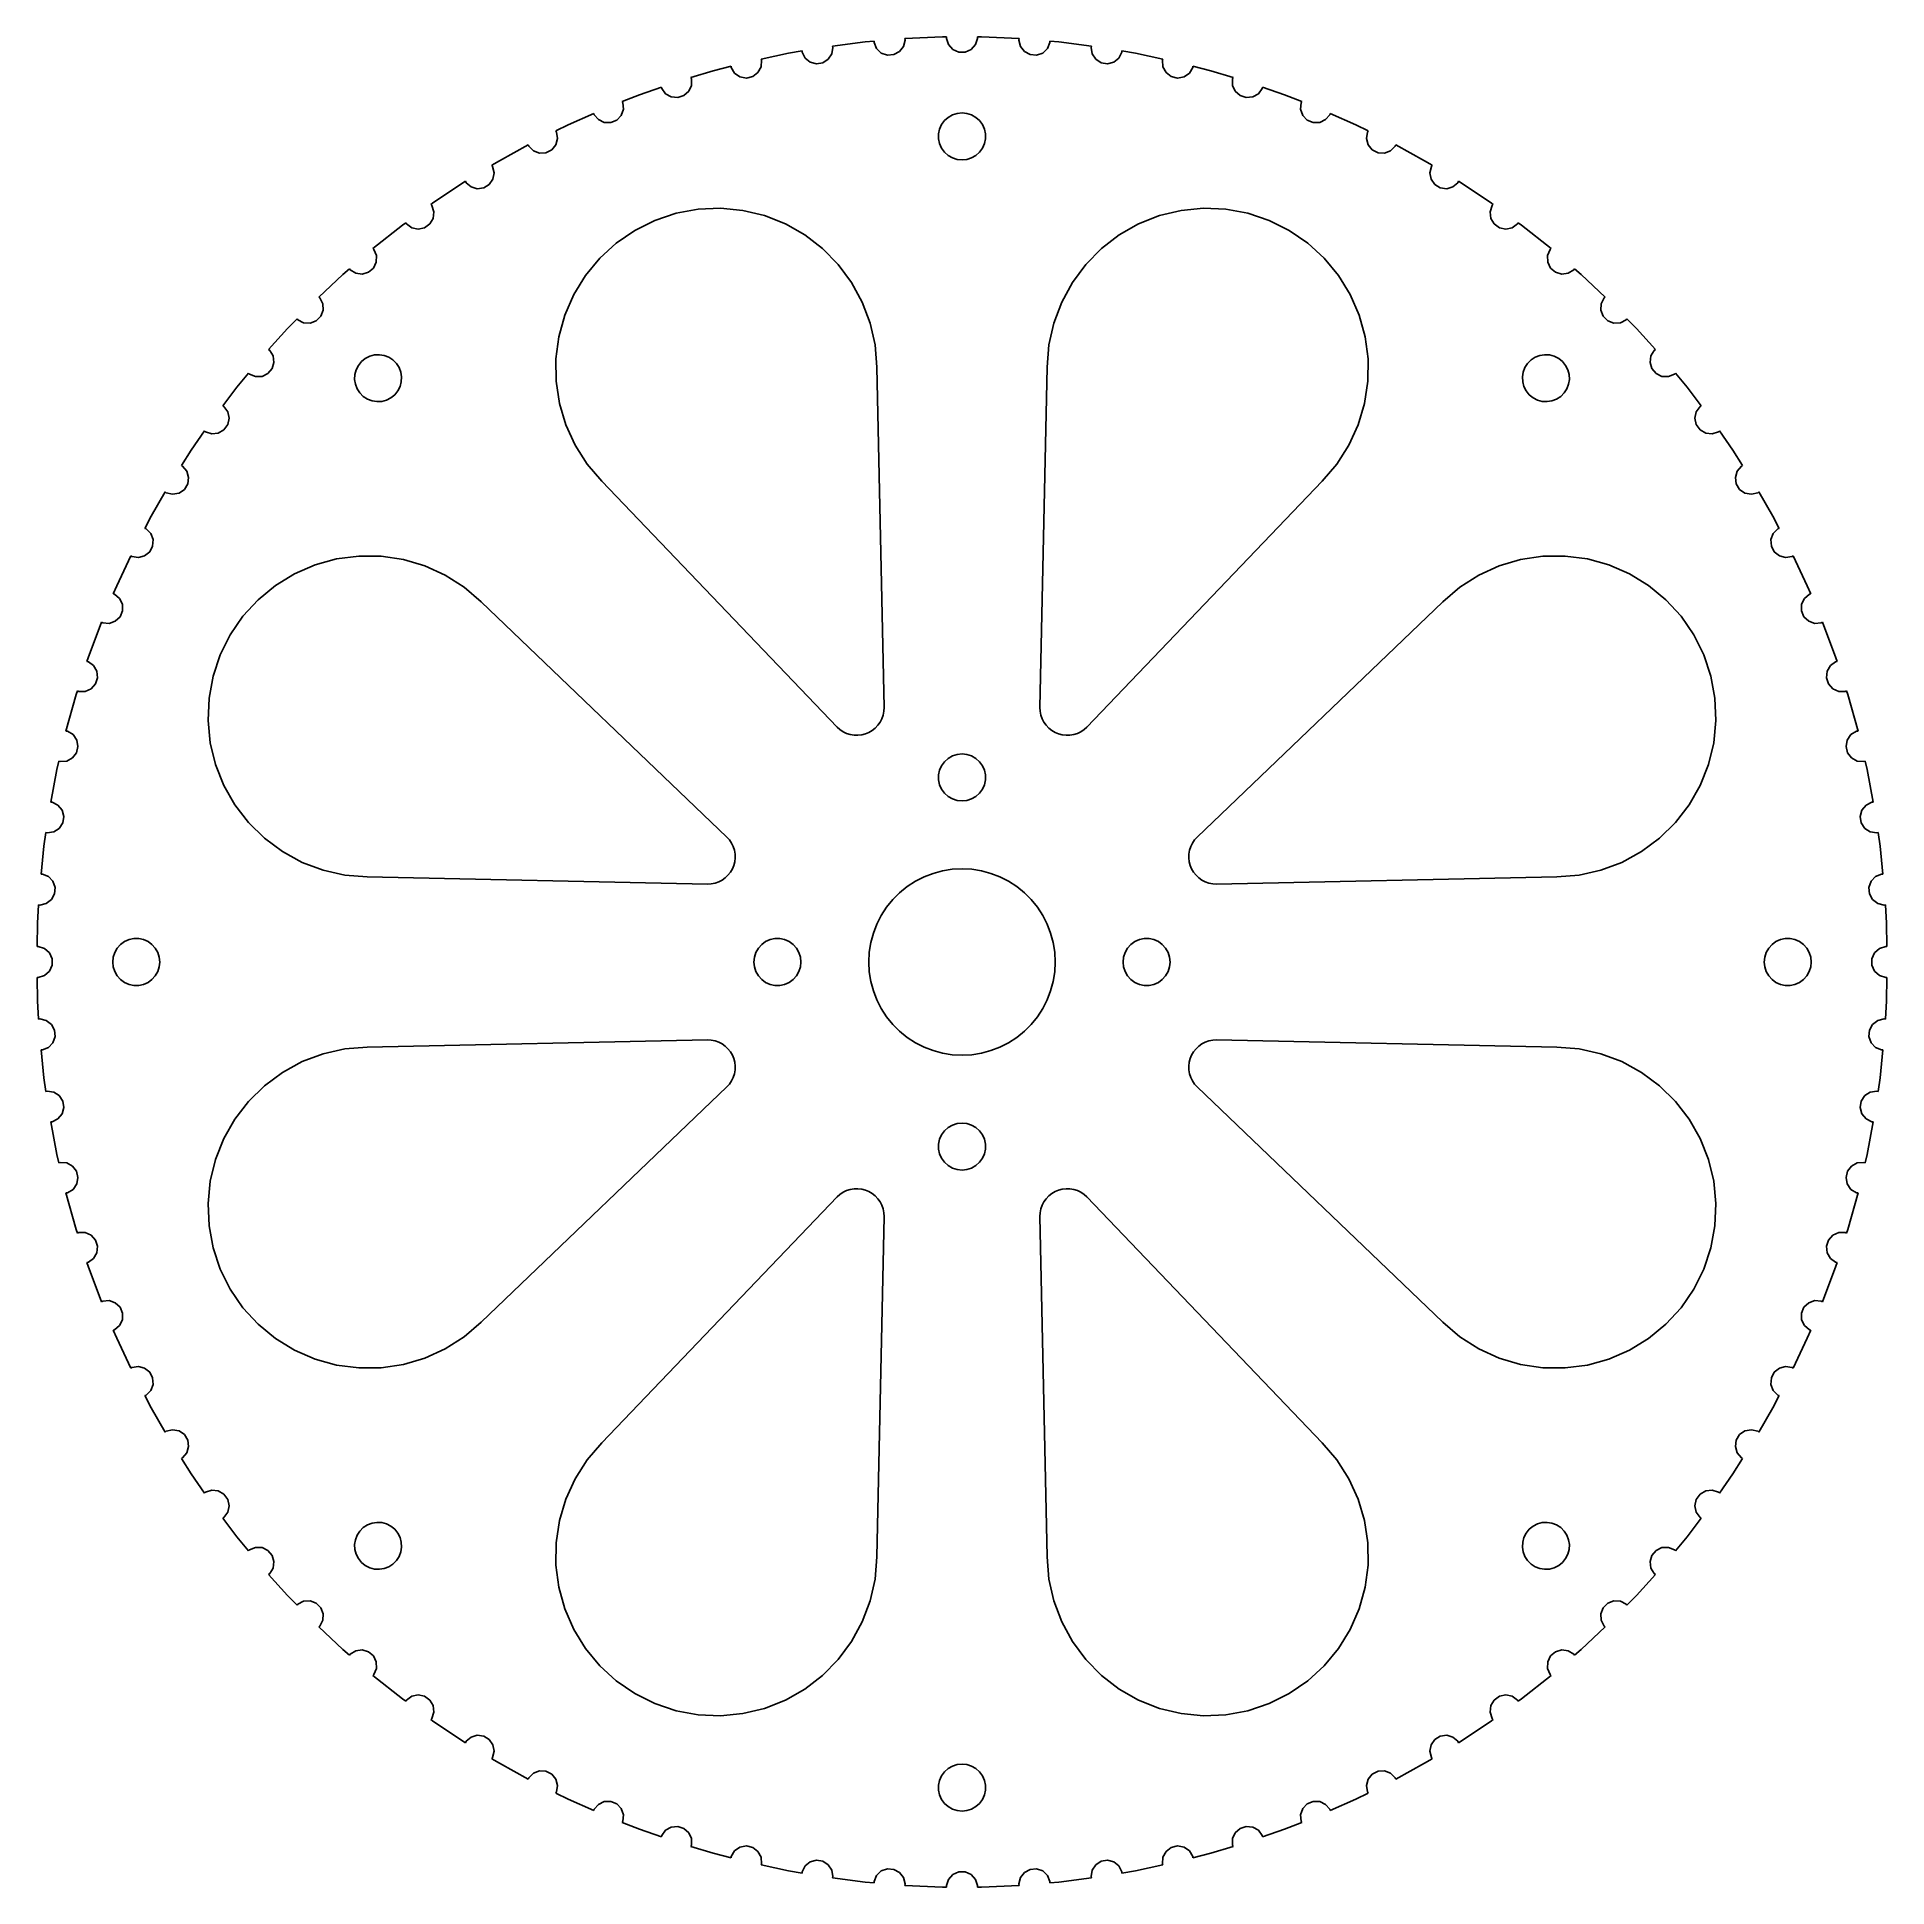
# Model space of a CAD drawing. Header units: metres. Extents: x -59 to 59, y -59 to 59.
import ezdxf

# ---------------------------------------------------------------- set-up
doc = ezdxf.new("R2010")
doc.units = ezdxf.units.M

msp = doc.modelspace()

# ---------------------------------------------------------------- linework, layer by layer
for p, q in [((-1.23724, 59.0658), (-3.65305, 58.9645)), ((-0.984879, 59.0658), (-1.23724, 59.0658)), ((-0.994507, 58.9742), (-0.984879, 59.0658)), ((1.23724, 59.0658), (0.984879, 59.0658)), ((0.984879, 59.0658), (0.994507, 58.9742)), ((3.65305, 58.9645), (1.23724, 59.0658)), ((-11.0703, 58.0323), (-12.8291, 57.6584)), ((-10.2123, 58.1774), (-11.0703, 58.0323)), ((-10.2079, 58.0926), (-10.2123, 58.1774)), ((-10.0191, 57.7221), (-10.2079, 58.0926)), ((-8.30836, 57.993), (-8.53484, 57.6443)), ((-8.24332, 58.4037), (-8.30836, 57.993)), ((-6.1754, 58.7551), (-8.26668, 58.4909)), ((-8.26668, 58.4909), (-8.24332, 58.4037)), ((-5.61621, 58.802), (-6.1754, 58.7551)), ((-5.61852, 58.7144), (-5.61621, 58.802)), ((-5.45938, 58.3302), (-5.61852, 58.7144)), ((-5.15776, 58.044), (-5.45938, 58.3302)), ((-4.76578, 57.9052), (-5.15776, 58.044)), ((-4.35124, 57.9378), (-4.76578, 57.9052)), ((-3.98581, 58.1362), (-4.35124, 57.9378)), ((-3.73267, 58.4661), (-3.98581, 58.1362)), ((-3.6356, 58.8705), (-3.73267, 58.4661)), ((-3.65305, 58.9645), (-3.6356, 58.8705)), ((-0.866013, 58.5787), (-0.994507, 58.9742)), ((-0.587784, 58.2697), (-0.866013, 58.5787)), ((-0.207901, 58.1006), (-0.587784, 58.2697)), ((0.207901, 58.1006), (-0.207901, 58.1006)), ((0.587784, 58.2697), (0.207901, 58.1006)), ((0.866013, 58.5787), (0.587784, 58.2697)), ((0.994507, 58.9742), (0.866013, 58.5787)), ((3.6356, 58.8705), (3.65305, 58.9645)), ((3.73267, 58.4661), (3.6356, 58.8705)), ((3.98581, 58.1362), (3.73267, 58.4661)), ((4.35124, 57.9378), (3.98581, 58.1362)), ((4.76578, 57.9052), (4.35124, 57.9378)), ((5.15776, 58.044), (4.76578, 57.9052)), ((5.45938, 58.3302), (5.15776, 58.044)), ((5.61852, 58.7144), (5.45938, 58.3302)), ((6.1754, 58.7551), (5.61621, 58.802)), ((5.61621, 58.802), (5.61852, 58.7144)), ((8.26668, 58.4909), (6.1754, 58.7551)), ((8.24332, 58.4037), (8.26668, 58.4909)), ((8.30836, 57.993), (8.24332, 58.4037)), ((8.53484, 57.6443), (8.30836, 57.993)), ((10.2079, 58.0926), (10.0191, 57.7221)), ((10.2123, 58.1774), (10.2079, 58.0926)), ((11.0703, 58.0323), (10.2123, 58.1774)), ((12.8291, 57.6584), (11.0703, 58.0323)), ((-15.8874, 56.9024), (-17.3125, 56.4722)), ((-14.7452, 57.1957), (-15.8874, 56.9024)), ((-14.7343, 57.1126), (-14.7452, 57.1957)), ((-14.517, 56.758), (-14.7343, 57.1126)), ((-14.1743, 56.5225), (-14.517, 56.758)), ((-13.0312, 56.797), (-13.3611, 56.5438)), ((-12.8328, 57.1624), (-13.0312, 56.797)), ((-12.8002, 57.5769), (-12.8328, 57.1624)), ((-12.8291, 57.6584), (-12.8002, 57.5769)), ((-9.69594, 57.4604), (-10.0191, 57.7221)), ((-9.29428, 57.3528), (-9.69594, 57.4604)), ((-8.88358, 57.4178), (-9.29428, 57.3528)), ((-8.53484, 57.6443), (-8.88358, 57.4178)), ((8.88358, 57.4178), (8.53484, 57.6443)), ((9.29428, 57.3528), (8.88358, 57.4178)), ((9.69594, 57.4604), (9.29428, 57.3528)), ((10.0191, 57.7221), (9.69594, 57.4604)), ((12.8002, 57.5769), (12.8291, 57.6584)), ((12.8328, 57.1624), (12.8002, 57.5769)), ((13.0312, 56.797), (12.8328, 57.1624)), ((13.3611, 56.5438), (13.0312, 56.797)), ((14.517, 56.758), (14.1743, 56.5225)), ((14.7343, 57.1126), (14.517, 56.758)), ((14.7452, 57.1957), (14.7343, 57.1126)), ((15.8874, 56.9024), (14.7452, 57.1957)), ((17.3125, 56.4722), (15.8874, 56.9024)), ((-19.1874, 55.863), (-20.5932, 55.3734)), ((-19.1699, 55.7805), (-19.1874, 55.863)), ((-18.9255, 55.4441), (-19.1699, 55.7805)), ((-17.4473, 55.5994), (-17.7563, 55.3212)), ((-17.2782, 55.9793), (-17.4473, 55.5994)), ((-17.3125, 56.4722), (-17.2782, 56.3951)), ((-17.2782, 56.3951), (-17.2782, 55.9793)), ((-13.7655, 56.4467), (-14.1743, 56.5225)), ((-13.3611, 56.5438), (-13.7655, 56.4467)), ((13.7655, 56.4467), (13.3611, 56.5438)), ((14.1743, 56.5225), (13.7655, 56.4467)), ((17.2782, 56.3951), (17.3125, 56.4722)), ((17.2782, 55.9793), (17.2782, 56.3951)), ((17.4473, 55.5994), (17.2782, 55.9793)), ((17.7563, 55.3212), (17.4473, 55.5994)), ((19.1699, 55.7805), (18.9255, 55.4441)), ((19.1874, 55.863), (19.1699, 55.7805)), ((20.5932, 55.3734), (19.1874, 55.863)), ((-21.617, 54.4511), (-21.7558, 54.0591)), ((-20.5932, 55.3734), (-21.6896, 54.9393)), ((-21.6896, 54.9393), (-21.6496, 54.8657)), ((-21.6496, 54.8657), (-21.617, 54.4511)), ((-18.5654, 55.2362), (-18.9255, 55.4441)), ((-18.1518, 55.1927), (-18.5654, 55.2362)), ((-17.7563, 55.3212), (-18.1518, 55.1927)), ((18.1518, 55.1927), (17.7563, 55.3212)), ((18.5654, 55.2362), (18.1518, 55.1927)), ((18.9255, 55.4441), (18.5654, 55.2362)), ((21.6896, 54.9393), (20.5932, 55.3734)), ((21.617, 54.4511), (21.6496, 54.8657)), ((21.7558, 54.0591), (21.617, 54.4511)), ((21.6496, 54.8657), (21.6896, 54.9393)), ((-25.1545, 53.456), (-25.9339, 53.0692)), ((-23.5118, 54.1874), (-25.1545, 53.456)), ((-23.4873, 54.1045), (-23.5118, 54.1874)), ((-23.2172, 53.7883), (-23.4873, 54.1045)), ((-22.8419, 53.6093), (-23.2172, 53.7883)), ((-22.4262, 53.5984), (-22.8419, 53.6093)), ((-22.042, 53.7575), (-22.4262, 53.5984)), ((-21.7558, 54.0591), (-22.042, 53.7575)), ((-1.49178, 52.8777), (-1.42657, 53.1844)), ((-1.42657, 53.1844), (-1.29903, 53.4709)), ((-1.29903, 53.4709), (-1.11472, 53.7246)), ((-1.11472, 53.7246), (-0.881668, 53.9344)), ((-0.881668, 53.9344), (-0.610092, 54.0912)), ((-0.610092, 54.0912), (-0.311859, 54.1881)), ((-0.311859, 54.1881), (0, 54.2209)), ((0, 54.2209), (0.311859, 54.1881)), ((0.311859, 54.1881), (0.610092, 54.0912)), ((0.610092, 54.0912), (0.881668, 53.9344)), ((0.881668, 53.9344), (1.11472, 53.7246)), ((1.11472, 53.7246), (1.29903, 53.4709)), ((1.29903, 53.4709), (1.42657, 53.1844)), ((1.42657, 53.1844), (1.49178, 52.8777)), ((22.042, 53.7575), (21.7558, 54.0591)), ((22.4262, 53.5984), (22.042, 53.7575)), ((22.8419, 53.6093), (22.4262, 53.5984)), ((23.2172, 53.7883), (22.8419, 53.6093)), ((23.4873, 54.1045), (23.2172, 53.7883)), ((23.5118, 54.1874), (23.4873, 54.1045)), ((25.1545, 53.456), (23.5118, 54.1874)), ((25.9339, 53.0692), (25.1545, 53.456)), ((-27.6922, 52.1792), (-29.5394, 51.1637)), ((-27.6599, 52.0949), (-27.6922, 52.1792)), ((-27.3658, 51.8009), (-27.6599, 52.0949)), ((-25.9302, 52.1855), (-26.1919, 51.8624)), ((-25.9339, 53.0692), (-25.8876, 52.9979)), ((-25.8226, 52.5872), (-25.9302, 52.1855)), ((-25.8876, 52.9979), (-25.8226, 52.5872)), ((-1.49178, 52.5641), (-1.49178, 52.8777)), ((-1.42657, 52.2573), (-1.49178, 52.5641)), ((-1.29903, 51.9709), (-1.42657, 52.2573)), ((1.42657, 52.2573), (1.29903, 51.9709)), ((1.49178, 52.5641), (1.42657, 52.2573)), ((1.49178, 52.8777), (1.49178, 52.5641)), ((25.8226, 52.5872), (25.8876, 52.9979)), ((25.9302, 52.1855), (25.8226, 52.5872)), ((25.8876, 52.9979), (25.9339, 53.0692)), ((26.1919, 51.8624), (25.9302, 52.1855)), ((27.6599, 52.0949), (27.3658, 51.8009)), ((27.6922, 52.1792), (27.6599, 52.0949)), ((29.5394, 51.1637), (27.6922, 52.1792)), ((-29.5394, 51.1637), (-30.0194, 50.873)), ((-30.0194, 50.873), (-29.966, 50.8034)), ((-29.966, 50.8034), (-29.8689, 50.3991)), ((-26.9776, 51.6519), (-27.3658, 51.8009)), ((-26.5624, 51.6736), (-26.9776, 51.6519)), ((-26.1919, 51.8624), (-26.5624, 51.6736)), ((-1.11472, 51.7172), (-1.29903, 51.9709)), ((-0.881668, 51.5073), (-1.11472, 51.7172)), ((-0.610092, 51.3506), (-0.881668, 51.5073)), ((-0.311859, 51.2536), (-0.610092, 51.3506)), ((0, 51.2209), (-0.311859, 51.2536)), ((0.311859, 51.2536), (0, 51.2209)), ((0.610092, 51.3506), (0.311859, 51.2536)), ((0.881668, 51.5073), (0.610092, 51.3506)), ((1.11472, 51.7172), (0.881668, 51.5073)), ((1.29903, 51.9709), (1.11472, 51.7172)), ((26.5624, 51.6736), (26.1919, 51.8624)), ((26.9776, 51.6519), (26.5624, 51.6736)), ((27.3658, 51.8009), (26.9776, 51.6519)), ((30.0194, 50.873), (29.5394, 51.1637)), ((29.8689, 50.3991), (29.966, 50.8034)), ((29.966, 50.8034), (30.0194, 50.873)), ((-31.7031, 49.8505), (-33.717, 48.5125)), ((-31.6619, 49.7641), (-31.7031, 49.8505)), ((-31.3457, 49.4941), (-31.6619, 49.7641)), ((-30.1802, 49.6475), (-30.5347, 49.4303)), ((-29.9447, 49.9902), (-30.1802, 49.6475)), ((-29.8689, 50.3991), (-29.9447, 49.9902)), ((29.9447, 49.9902), (29.8689, 50.3991)), ((30.1802, 49.6475), (29.9447, 49.9902)), ((30.5347, 49.4303), (30.1802, 49.6475)), ((31.6619, 49.7641), (31.3457, 49.4941)), ((31.7031, 49.8505), (31.6619, 49.7641)), ((33.717, 48.5125), (31.7031, 49.8505)), ((-33.717, 48.5125), (-33.9212, 48.3641)), ((-30.947, 49.376), (-31.3457, 49.4941)), ((-30.5347, 49.4303), (-30.947, 49.376)), ((30.947, 49.376), (30.5347, 49.4303)), ((31.3457, 49.4941), (30.947, 49.376)), ((33.9212, 48.3641), (33.717, 48.5125)), ((-33.7746, 47.4867), (-33.9825, 47.1266)), ((-33.9212, 48.3641), (-33.8596, 48.2957)), ((-33.8596, 48.2957), (-33.7311, 47.9002)), ((-33.7311, 47.9002), (-33.7746, 47.4867)), ((-20.8949, 46.7166), (-19.615, 47.3547)), ((-19.615, 47.3547), (-18.2587, 47.8085)), ((-18.2587, 47.8085), (-16.8524, 48.0692)), ((-16.8524, 48.0692), (-15.4236, 48.1316)), ((-15.4236, 48.1316), (-14, 47.9945)), ((-14, 47.9945), (-12.6094, 47.6606)), ((-12.6094, 47.6606), (-11.2787, 47.1364)), ((11.2787, 47.1364), (12.6094, 47.6606)), ((12.6094, 47.6606), (14, 47.9945)), ((14, 47.9945), (15.4236, 48.1316)), ((15.4236, 48.1316), (16.8524, 48.0692)), ((16.8524, 48.0692), (18.2587, 47.8085)), ((18.2587, 47.8085), (19.615, 47.3547)), ((19.615, 47.3547), (20.8949, 46.7166)), ((33.7311, 47.9002), (33.8596, 48.2957)), ((33.7746, 47.4867), (33.7311, 47.9002)), ((33.9825, 47.1266), (33.7746, 47.4867)), ((33.8596, 48.2957), (33.9212, 48.3641)), ((-35.7189, 47.058), (-37.6139, 45.5561)), ((-35.5148, 47.2063), (-35.7189, 47.058)), ((-35.4688, 47.1266), (-35.5148, 47.2063)), ((-35.1323, 46.8822), (-35.4688, 47.1266)), ((-34.7256, 46.7957), (-35.1323, 46.8822)), ((-34.3189, 46.8822), (-34.7256, 46.7957)), ((-33.9825, 47.1266), (-34.3189, 46.8822)), ((-22.0735, 45.9065), (-20.8949, 46.7166)), ((-11.2787, 47.1364), (-10.0339, 46.4322)), ((-10.0339, 46.4322), (-8.89928, 45.5615)), ((8.89928, 45.5615), (10.0339, 46.4322)), ((10.0339, 46.4322), (11.2787, 47.1364)), ((20.8949, 46.7166), (22.0735, 45.9065)), ((34.3189, 46.8822), (33.9825, 47.1266)), ((34.7256, 46.7957), (34.3189, 46.8822)), ((35.1323, 46.8822), (34.7256, 46.7957)), ((35.4688, 47.1266), (35.1323, 46.8822)), ((35.5148, 47.2063), (35.4688, 47.1266)), ((35.7189, 47.058), (35.5148, 47.2063)), ((37.6139, 45.5561), (35.7189, 47.058)), ((-37.6139, 45.5561), (-37.5444, 45.4902)), ((-37.5444, 45.4902), (-37.3853, 45.1061)), ((-37.3853, 45.1061), (-37.3962, 44.6904)), ((-24.0377, 43.8367), (-23.128, 44.9403)), ((-23.128, 44.9403), (-22.0735, 45.9065)), ((-8.89928, 45.5615), (-7.89684, 44.5415)), ((7.89684, 44.5415), (8.89928, 45.5615)), ((22.0735, 45.9065), (23.128, 44.9403)), ((23.128, 44.9403), (24.0377, 43.8367)), ((37.3853, 45.1061), (37.5444, 45.4902)), ((37.3962, 44.6904), (37.3853, 45.1061)), ((37.5444, 45.4902), (37.6139, 45.5561)), ((-39.5314, 43.9041), (-41.068, 42.4611)), ((-39.1066, 44.2707), (-39.5314, 43.9041)), ((-39.0569, 44.1985), (-39.1066, 44.2707)), ((-38.7024, 43.9812), (-39.0569, 44.1985)), ((-38.2901, 43.9269), (-38.7024, 43.9812)), ((-37.8914, 44.045), (-38.2901, 43.9269)), ((-37.5752, 44.3151), (-37.8914, 44.045)), ((-37.3962, 44.6904), (-37.5752, 44.3151)), ((-24.785, 42.6173), (-24.0377, 43.8367)), ((-7.89684, 44.5415), (-7.04613, 43.3918)), ((7.04613, 43.3918), (7.89684, 44.5415)), ((24.0377, 43.8367), (24.785, 42.6173)), ((37.5752, 44.3151), (37.3962, 44.6904)), ((37.8914, 44.045), (37.5752, 44.3151)), ((38.2901, 43.9269), (37.8914, 44.045)), ((38.7024, 43.9812), (38.2901, 43.9269)), ((39.0569, 44.1985), (38.7024, 43.9812)), ((39.1066, 44.2707), (39.0569, 44.1985)), ((39.5314, 43.9041), (39.1066, 44.2707)), ((41.068, 42.4611), (39.5314, 43.9041)), ((-25.3553, 41.3057), (-24.785, 42.6173)), ((-7.04613, 43.3918), (-6.36371, 42.1349)), ((6.36371, 42.1349), (7.04613, 43.3918)), ((24.785, 42.6173), (25.3553, 41.3057)), ((-41.068, 42.4611), (-40.9978, 42.4043)), ((-40.9978, 42.4043), (-40.8091, 42.0338)), ((-40.7873, 41.6185), (-40.9363, 41.2303)), ((-40.8091, 42.0338), (-40.7873, 41.6185)), ((-6.36371, 42.1349), (-5.86284, 40.7953)), ((5.86284, 40.7953), (6.36371, 42.1349)), ((40.7873, 41.6185), (40.8091, 42.0338)), ((40.9363, 41.2303), (40.7873, 41.6185)), ((40.8091, 42.0338), (40.9978, 42.4043)), ((40.9978, 42.4043), (41.068, 42.4611)), ((-43.0665, 40.4422), (-44.2697, 39.1059)), ((-42.4578, 41.0639), (-43.0665, 40.4422)), ((-42.4043, 40.9978), (-42.4578, 41.0639)), ((-42.0338, 40.8091), (-42.4043, 40.9978)), ((-41.6185, 40.7873), (-42.0338, 40.8091)), ((-41.2303, 40.9363), (-41.6185, 40.7873)), ((-40.9363, 41.2303), (-41.2303, 40.9363)), ((-25.7375, 39.9276), (-25.3553, 41.3057)), ((-5.86284, 40.7953), (-5.5533, 39.399)), ((5.5533, 39.399), (5.86284, 40.7953)), ((25.3553, 41.3057), (25.7375, 39.9276)), ((41.2303, 40.9363), (40.9363, 41.2303)), ((41.6185, 40.7873), (41.2303, 40.9363)), ((42.0338, 40.8091), (41.6185, 40.7873)), ((42.4043, 40.9978), (42.0338, 40.8091)), ((42.4578, 41.0639), (42.4043, 40.9978)), ((43.0665, 40.4422), (42.4578, 41.0639)), ((44.2697, 39.1059), (43.0665, 40.4422)), ((-44.2697, 39.1059), (-44.1985, 39.0569)), ((-44.1985, 39.0569), (-43.9812, 38.7024)), ((-25.9241, 38.5096), (-25.7375, 39.9276)), ((-5.5533, 39.399), (-5.44109, 37.9733)), ((5.44109, 37.9733), (5.5533, 39.399)), ((25.7375, 39.9276), (25.9241, 38.5096)), ((43.9812, 38.7024), (44.1985, 39.0569)), ((44.1985, 39.0569), (44.2697, 39.1059)), ((-44.045, 37.8914), (-44.3151, 37.5752)), ((-43.9269, 38.2901), (-44.045, 37.8914)), ((-43.9812, 38.7024), (-43.9269, 38.2901)), ((-38.7608, 37.5139), (-38.6797, 37.8168)), ((-38.6797, 37.8168), (-38.5373, 38.0962)), ((-38.5373, 38.0962), (-38.3399, 38.3399)), ((-38.3399, 38.3399), (-38.0962, 38.5373)), ((-38.0962, 38.5373), (-37.8168, 38.6797)), ((-37.8168, 38.6797), (-37.5139, 38.7608)), ((-37.5139, 38.7608), (-37.2008, 38.7772)), ((-37.2008, 38.7772), (-36.8911, 38.7282)), ((-36.8911, 38.7282), (-36.5983, 38.6158)), ((-36.5983, 38.6158), (-36.3353, 38.445)), ((-36.3353, 38.445), (-36.1136, 38.2233)), ((-36.1136, 38.2233), (-35.9428, 37.9603)), ((-35.9428, 37.9603), (-35.8304, 37.6675)), ((-25.9117, 37.0795), (-25.9241, 38.5096)), ((-5.44109, 37.9733), (-4.96783, 16.2512)), ((4.96783, 16.2512), (5.44109, 37.9733)), ((25.9241, 38.5096), (25.9117, 37.0795)), ((35.8304, 37.6675), (35.9428, 37.9603)), ((35.9428, 37.9603), (36.1136, 38.2233)), ((36.1136, 38.2233), (36.3353, 38.445)), ((36.3353, 38.445), (36.5983, 38.6158)), ((36.5983, 38.6158), (36.8911, 38.7282)), ((36.8911, 38.7282), (37.2008, 38.7772)), ((37.2008, 38.7772), (37.5139, 38.7608)), ((37.5139, 38.7608), (37.8168, 38.6797)), ((37.8168, 38.6797), (38.0962, 38.5373)), ((38.0962, 38.5373), (38.3399, 38.3399)), ((38.3399, 38.3399), (38.5373, 38.0962)), ((38.5373, 38.0962), (38.6797, 37.8168)), ((38.6797, 37.8168), (38.7608, 37.5139)), ((43.9269, 38.2901), (43.9812, 38.7024)), ((44.045, 37.8914), (43.9269, 38.2901)), ((44.3151, 37.5752), (44.045, 37.8914)), ((-46.2996, 36.6966), (-47.1996, 35.5109)), ((-45.5479, 37.6053), (-46.2996, 36.6966)), ((-45.4902, 37.5444), (-45.5479, 37.6053)), ((-45.1061, 37.3853), (-45.4902, 37.5444)), ((-44.6904, 37.3962), (-45.1061, 37.3853)), ((-44.3151, 37.5752), (-44.6904, 37.3962)), ((-38.7772, 37.2008), (-38.7608, 37.5139)), ((-38.7282, 36.8911), (-38.7772, 37.2008)), ((-38.6158, 36.5983), (-38.7282, 36.8911)), ((-35.8789, 36.7417), (-36.0213, 36.4623)), ((-35.7977, 37.0446), (-35.8789, 36.7417)), ((-35.8304, 37.6675), (-35.7813, 37.3578)), ((-35.7813, 37.3578), (-35.7977, 37.0446)), ((-25.7003, 35.665), (-25.9117, 37.0795)), ((25.9117, 37.0795), (25.7003, 35.665)), ((35.7813, 37.3578), (35.8304, 37.6675)), ((35.7977, 37.0446), (35.7813, 37.3578)), ((35.8789, 36.7417), (35.7977, 37.0446)), ((36.0213, 36.4623), (35.8789, 36.7417)), ((38.7282, 36.8911), (38.6158, 36.5983)), ((38.7772, 37.2008), (38.7282, 36.8911)), ((38.7608, 37.5139), (38.7772, 37.2008)), ((44.6904, 37.3962), (44.3151, 37.5752)), ((45.1061, 37.3853), (44.6904, 37.3962)), ((45.4902, 37.5444), (45.1061, 37.3853)), ((45.5479, 37.6053), (45.4902, 37.5444)), ((46.2996, 36.6966), (45.5479, 37.6053)), ((47.1996, 35.5109), (46.2996, 36.6966)), ((-47.1996, 35.5109), (-47.1266, 35.4688)), ((-47.1266, 35.4688), (-46.8822, 35.1323)), ((-38.445, 36.3353), (-38.6158, 36.5983)), ((-38.2233, 36.1136), (-38.445, 36.3353)), ((-37.9603, 35.9428), (-38.2233, 36.1136)), ((-37.6675, 35.8304), (-37.9603, 35.9428)), ((-37.3578, 35.7813), (-37.6675, 35.8304)), ((-37.0446, 35.7977), (-37.3578, 35.7813)), ((-36.7417, 35.8789), (-37.0446, 35.7977)), ((-36.4623, 36.0213), (-36.7417, 35.8789)), ((-36.2186, 36.2186), (-36.4623, 36.0213)), ((-36.0213, 36.4623), (-36.2186, 36.2186)), ((-25.2941, 34.2937), (-25.7003, 35.665)), ((25.7003, 35.665), (25.2941, 34.2937)), ((36.2186, 36.2186), (36.0213, 36.4623)), ((36.4623, 36.0213), (36.2186, 36.2186)), ((36.7417, 35.8789), (36.4623, 36.0213)), ((37.0446, 35.7977), (36.7417, 35.8789)), ((37.3578, 35.7813), (37.0446, 35.7977)), ((37.6675, 35.8304), (37.3578, 35.7813)), ((37.9603, 35.9428), (37.6675, 35.8304)), ((38.2233, 36.1136), (37.9603, 35.9428)), ((38.445, 36.3353), (38.2233, 36.1136)), ((38.6158, 36.5983), (38.445, 36.3353)), ((46.8822, 35.1323), (47.1266, 35.4688)), ((47.1266, 35.4688), (47.1996, 35.5109)), ((-46.8822, 34.3189), (-47.1266, 33.9825)), ((-46.8822, 35.1323), (-46.7957, 34.7256)), ((-46.7957, 34.7256), (-46.8822, 34.3189)), ((-24.701, 32.9923), (-25.2941, 34.2937)), ((25.2941, 34.2937), (24.701, 32.9923)), ((46.7957, 34.7256), (46.8822, 35.1323)), ((46.8822, 34.3189), (46.7957, 34.7256)), ((47.1266, 33.9825), (46.8822, 34.3189)), ((-48.3584, 33.916), (-49.2079, 32.6937)), ((-48.2957, 33.8596), (-48.3584, 33.916)), ((-47.9002, 33.7311), (-48.2957, 33.8596)), ((-47.4867, 33.7746), (-47.9002, 33.7311)), ((-47.1266, 33.9825), (-47.4867, 33.7746)), ((47.4867, 33.7746), (47.1266, 33.9825)), ((47.9002, 33.7311), (47.4867, 33.7746)), ((48.2957, 33.8596), (47.9002, 33.7311)), ((48.3584, 33.916), (48.2957, 33.8596)), ((49.2079, 32.6937), (48.3584, 33.916)), ((-49.2079, 32.6937), (-49.8398, 31.698)), ((-23.9325, 31.7861), (-24.701, 32.9923)), ((24.701, 32.9923), (23.9325, 31.7861)), ((49.8398, 31.698), (49.2079, 32.6937)), ((-49.8398, 31.698), (-49.7641, 31.6619)), ((-49.7641, 31.6619), (-49.4941, 31.3457)), ((-49.4941, 31.3457), (-49.376, 30.947)), ((-49.376, 30.947), (-49.4303, 30.5347)), ((-23.0037, 30.6986), (-23.9325, 31.7861)), ((23.9325, 31.7861), (23.0037, 30.6986)), ((49.376, 30.947), (49.4941, 31.3457)), ((49.4303, 30.5347), (49.376, 30.947)), ((49.4941, 31.3457), (49.7641, 31.6619)), ((49.7641, 31.6619), (49.8398, 31.698)), ((-50.872, 30.0186), (-51.7711, 28.4614)), ((-50.8034, 29.966), (-50.872, 30.0186)), ((-50.3991, 29.8689), (-50.8034, 29.966)), ((-49.9902, 29.9447), (-50.3991, 29.8689)), ((-49.6475, 30.1802), (-49.9902, 29.9447)), ((-49.4303, 30.5347), (-49.6475, 30.1802)), ((-7.97856, 15.0042), (-23.0037, 30.6986)), ((23.0037, 30.6986), (7.97856, 15.0042)), ((49.6475, 30.1802), (49.4303, 30.5347)), ((49.9902, 29.9447), (49.6475, 30.1802)), ((50.3991, 29.8689), (49.9902, 29.9447)), ((50.8034, 29.966), (50.3991, 29.8689)), ((50.872, 30.0186), (50.8034, 29.966)), ((51.7711, 28.4614), (50.872, 30.0186)), ((-51.7711, 28.4614), (-52.1742, 27.6903)), ((52.1742, 27.6903), (51.7711, 28.4614)), ((-52.1742, 27.6903), (-52.0949, 27.6599)), ((-52.0949, 27.6599), (-51.8009, 27.3658)), ((-51.8009, 27.3658), (-51.6519, 26.9776)), ((51.6519, 26.9776), (51.8009, 27.3658)), ((51.8009, 27.3658), (52.0949, 27.6599)), ((52.0949, 27.6599), (52.1742, 27.6903)), ((-51.8624, 26.1919), (-52.1855, 25.9302)), ((-51.6736, 26.5624), (-51.8624, 26.1919)), ((-51.6519, 26.9776), (-51.6736, 26.5624)), ((51.6736, 26.5624), (51.6519, 26.9776)), ((51.8624, 26.1919), (51.6736, 26.5624)), ((52.1855, 25.9302), (51.8624, 26.1919)), ((-53.0736, 25.9368), (-53.9711, 24.0295)), ((-52.9979, 25.8876), (-53.0736, 25.9368)), ((-52.5872, 25.8226), (-52.9979, 25.8876)), ((-52.1855, 25.9302), (-52.5872, 25.8226)), ((-42.6173, 24.785), (-41.3057, 25.3553)), ((-41.3057, 25.3553), (-39.9276, 25.7375)), ((-39.9276, 25.7375), (-38.5096, 25.9241)), ((-38.5096, 25.9241), (-37.0795, 25.9117)), ((-37.0795, 25.9117), (-35.665, 25.7003)), ((-35.665, 25.7003), (-34.2937, 25.2941)), ((-34.2937, 25.2941), (-32.9923, 24.701)), ((32.9923, 24.701), (34.2937, 25.2941)), ((34.2937, 25.2941), (35.665, 25.7003)), ((35.665, 25.7003), (37.0795, 25.9117)), ((37.0795, 25.9117), (38.5096, 25.9241)), ((38.5096, 25.9241), (39.9276, 25.7375)), ((39.9276, 25.7375), (41.3057, 25.3553)), ((41.3057, 25.3553), (42.6173, 24.785)), ((52.5872, 25.8226), (52.1855, 25.9302)), ((52.9979, 25.8876), (52.5872, 25.8226)), ((53.0736, 25.9368), (52.9979, 25.8876)), ((53.9711, 24.0295), (53.0736, 25.9368)), ((-53.9711, 24.0295), (-54.1886, 23.5122)), ((-44.9403, 23.128), (-43.8367, 24.0377)), ((-43.8367, 24.0377), (-42.6173, 24.785)), ((-32.9923, 24.701), (-31.7861, 23.9325)), ((-31.7861, 23.9325), (-30.6986, 23.0037)), ((30.6986, 23.0037), (31.7861, 23.9325)), ((31.7861, 23.9325), (32.9923, 24.701)), ((42.6173, 24.785), (43.8367, 24.0377)), ((43.8367, 24.0377), (44.9403, 23.128)), ((54.1886, 23.5122), (53.9711, 24.0295)), ((-54.1886, 23.5122), (-54.1045, 23.4873)), ((-54.1045, 23.4873), (-53.7883, 23.2172)), ((-53.7883, 23.2172), (-53.6093, 22.8419)), ((-53.6093, 22.8419), (-53.5984, 22.4262)), ((-45.9065, 22.0735), (-44.9403, 23.128)), ((-30.6986, 23.0037), (-15.0042, 7.97856)), ((15.0042, 7.97856), (30.6986, 23.0037)), ((44.9403, 23.128), (45.9065, 22.0735)), ((53.5984, 22.4262), (53.6093, 22.8419)), ((53.6093, 22.8419), (53.7883, 23.2172)), ((53.7883, 23.2172), (54.1045, 23.4873)), ((54.1045, 23.4873), (54.1886, 23.5122)), ((-54.9498, 21.6953), (-55.7926, 19.429)), ((-54.8657, 21.6496), (-54.9498, 21.6953)), ((-54.4511, 21.617), (-54.8657, 21.6496)), ((-54.0591, 21.7558), (-54.4511, 21.617)), ((-53.7575, 22.042), (-54.0591, 21.7558)), ((-53.5984, 22.4262), (-53.7575, 22.042)), ((-46.7166, 20.8949), (-45.9065, 22.0735)), ((45.9065, 22.0735), (46.7166, 20.8949)), ((53.7575, 22.042), (53.5984, 22.4262)), ((54.0591, 21.7558), (53.7575, 22.042)), ((54.4511, 21.617), (54.0591, 21.7558)), ((54.8657, 21.6496), (54.4511, 21.617)), ((54.9498, 21.6953), (54.8657, 21.6496)), ((55.7926, 19.429), (54.9498, 21.6953)), ((-47.3547, 19.615), (-46.7166, 20.8949)), ((46.7166, 20.8949), (47.3547, 19.615)), ((-55.7926, 19.429), (-55.8705, 19.189)), ((-55.8705, 19.189), (-55.7805, 19.1699)), ((-55.7805, 19.1699), (-55.4441, 18.9255)), ((-55.4441, 18.9255), (-55.2362, 18.5654)), ((-47.8085, 18.2587), (-47.3547, 19.615)), ((47.3547, 19.615), (47.8085, 18.2587)), ((55.2362, 18.5654), (55.4441, 18.9255)), ((55.4441, 18.9255), (55.7805, 19.1699)), ((55.7805, 19.1699), (55.8705, 19.189)), ((55.8705, 19.189), (55.7926, 19.429)), ((-55.3212, 17.7563), (-55.5994, 17.4473)), ((-55.1927, 18.1518), (-55.3212, 17.7563)), ((-55.2362, 18.5654), (-55.1927, 18.1518)), ((-48.0692, 16.8524), (-47.8085, 18.2587)), ((47.8085, 18.2587), (48.0692, 16.8524)), ((55.1927, 18.1518), (55.2362, 18.5654)), ((55.3212, 17.7563), (55.1927, 18.1518)), ((55.5994, 17.4473), (55.3212, 17.7563)), ((-56.5572, 17.0756), (-57.2075, 14.7468)), ((-56.4792, 17.3156), (-56.5572, 17.0756)), ((-56.3951, 17.2782), (-56.4792, 17.3156)), ((-55.9793, 17.2782), (-56.3951, 17.2782)), ((-55.5994, 17.4473), (-55.9793, 17.2782)), ((-48.1316, 15.4236), (-48.0692, 16.8524)), ((48.0692, 16.8524), (48.1316, 15.4236)), ((55.9793, 17.2782), (55.5994, 17.4473)), ((56.3951, 17.2782), (55.9793, 17.2782)), ((56.4792, 17.3156), (56.3951, 17.2782)), ((56.5572, 17.0756), (56.4792, 17.3156)), ((57.2075, 14.7468), (56.5572, 17.0756)), ((-47.9945, 14), (-48.1316, 15.4236)), ((-5.11353, 15.5352), (-5.22673, 15.3177)), ((-5.03168, 15.7663), (-5.11353, 15.5352)), ((-4.9828, 16.0065), (-5.03168, 15.7663)), ((-4.96783, 16.2512), (-4.9828, 16.0065)), ((4.9828, 16.0065), (4.96783, 16.2512)), ((5.03168, 15.7663), (4.9828, 16.0065)), ((5.11353, 15.5352), (5.03168, 15.7663)), ((5.22673, 15.3177), (5.11353, 15.5352)), ((48.1316, 15.4236), (47.9945, 14)), ((-57.2075, 14.7468), (-57.1126, 14.7343)), ((-57.1126, 14.7343), (-56.758, 14.517)), ((-56.758, 14.517), (-56.5225, 14.1743)), ((-7.79494, 14.8417), (-7.97856, 15.0042)), ((-7.5905, 14.7064), (-7.79494, 14.8417)), ((-7.3692, 14.6008), (-7.5905, 14.7064)), ((-7.13538, 14.5271), (-7.3692, 14.6008)), ((-6.89357, 14.4866), (-7.13538, 14.5271)), ((-6.64847, 14.4802), (-6.89357, 14.4866)), ((-6.40488, 14.508), (-6.64847, 14.4802)), ((-6.16751, 14.5694), (-6.40488, 14.508)), ((-5.94099, 14.6632), (-6.16751, 14.5694)), ((-5.72975, 14.7876), (-5.94099, 14.6632)), ((-5.53787, 14.9402), (-5.72975, 14.7876)), ((-5.36911, 15.1181), (-5.53787, 14.9402)), ((-5.22673, 15.3177), (-5.36911, 15.1181)), ((5.36911, 15.1181), (5.22673, 15.3177)), ((5.53787, 14.9402), (5.36911, 15.1181)), ((5.72975, 14.7876), (5.53787, 14.9402)), ((5.94099, 14.6632), (5.72975, 14.7876)), ((6.16751, 14.5694), (5.94099, 14.6632)), ((6.40488, 14.508), (6.16751, 14.5694)), ((6.64847, 14.4802), (6.40488, 14.508)), ((6.89357, 14.4866), (6.64847, 14.4802)), ((7.13538, 14.5271), (6.89357, 14.4866)), ((7.3692, 14.6008), (7.13538, 14.5271)), ((7.5905, 14.7064), (7.3692, 14.6008)), ((7.79494, 14.8417), (7.5905, 14.7064)), ((7.97856, 15.0042), (7.79494, 14.8417)), ((56.5225, 14.1743), (56.758, 14.517)), ((56.758, 14.517), (57.1126, 14.7343)), ((57.1126, 14.7343), (57.2075, 14.7468)), ((-56.797, 13.0312), (-57.1624, 12.8328)), ((-56.5438, 13.3611), (-56.797, 13.0312)), ((-56.4467, 13.7655), (-56.5438, 13.3611)), ((-56.5225, 14.1743), (-56.4467, 13.7655)), ((-47.6606, 12.6094), (-47.9945, 14)), ((-1.11472, 12.7905), (-0.881668, 13.0003)), ((-0.881668, 13.0003), (-0.610092, 13.1571)), ((-0.610092, 13.1571), (-0.311859, 13.254)), ((-0.311859, 13.254), (0, 13.2868)), ((0, 13.2868), (0.311859, 13.254)), ((0.311859, 13.254), (0.610092, 13.1571)), ((0.610092, 13.1571), (0.881668, 13.0003)), ((0.881668, 13.0003), (1.11472, 12.7905)), ((47.9945, 14), (47.6606, 12.6094)), ((56.4467, 13.7655), (56.5225, 14.1743)), ((56.5438, 13.3611), (56.4467, 13.7655)), ((56.797, 13.0312), (56.5438, 13.3611)), ((57.1624, 12.8328), (56.797, 13.0312)), ((-57.7877, 12.2832), (-58.1827, 10.2126)), ((-57.6596, 12.8295), (-57.7877, 12.2832)), ((-57.5769, 12.8002), (-57.6596, 12.8295)), ((-57.1624, 12.8328), (-57.5769, 12.8002)), ((-47.1364, 11.2787), (-47.6606, 12.6094)), ((-1.49178, 11.9436), (-1.42657, 12.2503)), ((-1.49178, 11.63), (-1.49178, 11.9436)), ((-1.42657, 12.2503), (-1.29903, 12.5368)), ((-1.29903, 12.5368), (-1.11472, 12.7905)), ((1.11472, 12.7905), (1.29903, 12.5368)), ((1.29903, 12.5368), (1.42657, 12.2503)), ((1.42657, 12.2503), (1.49178, 11.9436)), ((1.49178, 11.9436), (1.49178, 11.63)), ((47.6606, 12.6094), (47.1364, 11.2787)), ((57.5769, 12.8002), (57.1624, 12.8328)), ((57.6596, 12.8295), (57.5769, 12.8002)), ((57.7877, 12.2832), (57.6596, 12.8295)), ((58.1827, 10.2126), (57.7877, 12.2832)), ((-46.4322, 10.0339), (-47.1364, 11.2787)), ((-1.42657, 11.3233), (-1.49178, 11.63)), ((-1.29903, 11.0368), (-1.42657, 11.3233)), ((-1.11472, 10.7831), (-1.29903, 11.0368)), ((-0.881668, 10.5733), (-1.11472, 10.7831)), ((1.11472, 10.7831), (0.881668, 10.5733)), ((1.29903, 11.0368), (1.11472, 10.7831)), ((1.42657, 11.3233), (1.29903, 11.0368)), ((1.49178, 11.63), (1.42657, 11.3233)), ((47.1364, 11.2787), (46.4322, 10.0339)), ((-58.1827, 10.2126), (-58.0926, 10.2079)), ((-58.0926, 10.2079), (-57.7221, 10.0191)), ((-57.7221, 10.0191), (-57.4604, 9.69594)), ((-57.4604, 9.69594), (-57.3528, 9.29428)), ((-45.5615, 8.89928), (-46.4322, 10.0339)), ((-0.610092, 10.4165), (-0.881668, 10.5733)), ((-0.311859, 10.3196), (-0.610092, 10.4165)), ((0, 10.2868), (-0.311859, 10.3196)), ((0.311859, 10.3196), (0, 10.2868)), ((0.610092, 10.4165), (0.311859, 10.3196)), ((0.881668, 10.5733), (0.610092, 10.4165)), ((46.4322, 10.0339), (45.5615, 8.89928)), ((57.3528, 9.29428), (57.4604, 9.69594)), ((57.4604, 9.69594), (57.7221, 10.0191)), ((57.7221, 10.0191), (58.0926, 10.2079)), ((58.0926, 10.2079), (58.1827, 10.2126)), ((-57.993, 8.30836), (-58.4037, 8.24332)), ((-57.6443, 8.53484), (-57.993, 8.30836)), ((-57.4178, 8.88358), (-57.6443, 8.53484)), ((-57.3528, 9.29428), (-57.4178, 8.88358)), ((-44.5415, 7.89684), (-45.5615, 8.89928)), ((45.5615, 8.89928), (44.5415, 7.89684)), ((57.4178, 8.88358), (57.3528, 9.29428)), ((57.6443, 8.53484), (57.4178, 8.88358)), ((57.993, 8.30836), (57.6443, 8.53484)), ((58.4037, 8.24332), (57.993, 8.30836)), ((-58.6129, 7.40453), (-58.8008, 5.61624)), ((-58.4858, 8.2653), (-58.6129, 7.40453)), ((-58.4037, 8.24332), (-58.4858, 8.2653)), ((-43.3918, 7.04613), (-44.5415, 7.89684)), ((-15.0042, 7.97856), (-14.8417, 7.79494)), ((-14.8417, 7.79494), (-14.7064, 7.5905)), ((-14.7064, 7.5905), (-14.6008, 7.3692)), ((-14.6008, 7.3692), (-14.5271, 7.13538)), ((-14.5271, 7.13538), (-14.4866, 6.89357)), ((14.4866, 6.89357), (14.5271, 7.13538)), ((14.5271, 7.13538), (14.6008, 7.3692)), ((14.6008, 7.3692), (14.7064, 7.5905)), ((14.7064, 7.5905), (14.8417, 7.79494)), ((14.8417, 7.79494), (15.0042, 7.97856)), ((44.5415, 7.89684), (43.3918, 7.04613)), ((58.4858, 8.2653), (58.4037, 8.24332)), ((58.6129, 7.40453), (58.4858, 8.2653)), ((58.8008, 5.61624), (58.6129, 7.40453)), ((-42.1349, 6.36371), (-43.3918, 7.04613)), ((-40.7953, 5.86284), (-42.1349, 6.36371)), ((-14.6632, 5.94099), (-14.7876, 5.72975)), ((-14.5694, 6.16751), (-14.6632, 5.94099)), ((-14.508, 6.40488), (-14.5694, 6.16751)), ((-14.4802, 6.64847), (-14.508, 6.40488)), ((-14.4866, 6.89357), (-14.4802, 6.64847)), ((-1.23706, 5.81998), (-0.621933, 5.9174)), ((-0.621933, 5.9174), (0, 5.95)), ((0, 5.95), (0.621933, 5.9174)), ((0.621933, 5.9174), (1.23706, 5.81998)), ((14.4802, 6.64847), (14.4866, 6.89357)), ((14.508, 6.40488), (14.4802, 6.64847)), ((14.5694, 6.16751), (14.508, 6.40488)), ((14.6632, 5.94099), (14.5694, 6.16751)), ((14.7876, 5.72975), (14.6632, 5.94099)), ((42.1349, 6.36371), (40.7953, 5.86284)), ((43.3918, 7.04613), (42.1349, 6.36371)), ((-58.8008, 5.61624), (-58.7144, 5.61852)), ((-58.7144, 5.61852), (-58.3302, 5.45938)), ((-58.3302, 5.45938), (-58.044, 5.15776)), ((-58.044, 5.15776), (-57.9052, 4.76578)), ((-57.9052, 4.76578), (-57.9378, 4.35124)), ((-39.399, 5.5533), (-40.7953, 5.86284)), ((-37.9733, 5.44109), (-39.399, 5.5533)), ((-16.2512, 4.96783), (-37.9733, 5.44109)), ((-16.0065, 4.9828), (-16.2512, 4.96783)), ((-15.7663, 5.03168), (-16.0065, 4.9828)), ((-15.5352, 5.11353), (-15.7663, 5.03168)), ((-15.3177, 5.22673), (-15.5352, 5.11353)), ((-15.1181, 5.36911), (-15.3177, 5.22673)), ((-14.9402, 5.53787), (-15.1181, 5.36911)), ((-14.7876, 5.72975), (-14.9402, 5.53787)), ((-3.98132, 4.42171), (-3.49731, 4.81364)), ((-3.49731, 4.81364), (-2.97499, 5.15285)), ((-2.97499, 5.15285), (-2.42007, 5.43559)), ((-2.42007, 5.43559), (-1.83864, 5.65878)), ((-1.83864, 5.65878), (-1.23706, 5.81998)), ((1.23706, 5.81998), (1.83864, 5.65878)), ((1.83864, 5.65878), (2.42007, 5.43559)), ((2.42007, 5.43559), (2.97499, 5.15285)), ((2.97499, 5.15285), (3.49731, 4.81364)), ((3.49731, 4.81364), (3.98132, 4.42171)), ((14.9402, 5.53787), (14.7876, 5.72975)), ((15.1181, 5.36911), (14.9402, 5.53787)), ((15.3177, 5.22673), (15.1181, 5.36911)), ((15.5352, 5.11353), (15.3177, 5.22673)), ((15.7663, 5.03168), (15.5352, 5.11353)), ((16.0065, 4.9828), (15.7663, 5.03168)), ((16.2512, 4.96783), (16.0065, 4.9828)), ((37.9733, 5.44109), (16.2512, 4.96783)), ((39.399, 5.5533), (37.9733, 5.44109)), ((40.7953, 5.86284), (39.399, 5.5533)), ((57.9052, 4.76578), (58.044, 5.15776)), ((57.9378, 4.35124), (57.9052, 4.76578)), ((58.044, 5.15776), (58.3302, 5.45938)), ((58.3302, 5.45938), (58.7144, 5.61852)), ((58.7144, 5.61852), (58.8008, 5.61624)), ((-58.9529, 3.65088), (-59.0269, 2.47395)), ((-58.8705, 3.6356), (-58.9529, 3.65088)), ((-58.4661, 3.73267), (-58.8705, 3.6356)), ((-58.1362, 3.98581), (-58.4661, 3.73267)), ((-57.9378, 4.35124), (-58.1362, 3.98581)), ((-4.81364, 3.49731), (-4.42171, 3.98132)), ((-4.42171, 3.98132), (-3.98132, 4.42171)), ((3.98132, 4.42171), (4.42171, 3.98132)), ((4.42171, 3.98132), (4.81364, 3.49731)), ((58.1362, 3.98581), (57.9378, 4.35124)), ((58.4661, 3.73267), (58.1362, 3.98581)), ((58.8705, 3.6356), (58.4661, 3.73267)), ((58.9529, 3.65088), (58.8705, 3.6356)), ((59.0269, 2.47395), (58.9529, 3.65088)), ((-59.0269, 2.47395), (-59.0581, 0.985687)), ((-5.65878, 1.83864), (-5.43559, 2.42007)), ((-5.43559, 2.42007), (-5.15285, 2.97499)), ((-5.15285, 2.97499), (-4.81364, 3.49731)), ((4.81364, 3.49731), (5.15285, 2.97499)), ((5.15285, 2.97499), (5.43559, 2.42007)), ((5.43559, 2.42007), (5.65878, 1.83864)), ((59.0581, 0.985687), (59.0269, 2.47395)), ((-53.7246, 1.11472), (-53.4709, 1.29903)), ((-53.4709, 1.29903), (-53.1844, 1.42657)), ((-53.1844, 1.42657), (-52.8777, 1.49178)), ((-52.8777, 1.49178), (-52.5641, 1.49178)), ((-52.5641, 1.49178), (-52.2573, 1.42657)), ((-52.2573, 1.42657), (-51.9709, 1.29903)), ((-51.9709, 1.29903), (-51.7172, 1.11472)), ((-12.7905, 1.11472), (-12.5368, 1.29903)), ((-12.5368, 1.29903), (-12.2503, 1.42657)), ((-12.2503, 1.42657), (-11.9436, 1.49178)), ((-11.9436, 1.49178), (-11.63, 1.49178)), ((-11.63, 1.49178), (-11.3233, 1.42657)), ((-11.3233, 1.42657), (-11.0368, 1.29903)), ((-11.0368, 1.29903), (-10.7831, 1.11472)), ((-5.9174, 0.621933), (-5.81998, 1.23706)), ((-5.81998, 1.23706), (-5.65878, 1.83864)), ((5.65878, 1.83864), (5.81998, 1.23706)), ((5.81998, 1.23706), (5.9174, 0.621933)), ((10.7831, 1.11472), (11.0368, 1.29903)), ((11.0368, 1.29903), (11.3233, 1.42657)), ((11.3233, 1.42657), (11.63, 1.49178)), ((11.63, 1.49178), (11.9436, 1.49178)), ((11.9436, 1.49178), (12.2503, 1.42657)), ((12.2503, 1.42657), (12.5368, 1.29903)), ((12.5368, 1.29903), (12.7905, 1.11472)), ((51.7172, 1.11472), (51.9709, 1.29903)), ((51.9709, 1.29903), (52.2573, 1.42657)), ((52.2573, 1.42657), (52.5641, 1.49178)), ((52.5641, 1.49178), (52.8777, 1.49178)), ((52.8777, 1.49178), (53.1844, 1.42657)), ((53.1844, 1.42657), (53.4709, 1.29903)), ((53.4709, 1.29903), (53.7246, 1.11472)), ((-59.0581, 0.985687), (-58.9742, 0.994507)), ((-58.9742, 0.994507), (-58.5787, 0.866013)), ((-58.5787, 0.866013), (-58.2697, 0.587784)), ((-58.2697, 0.587784), (-58.1006, 0.207901)), ((-58.1006, 0.207901), (-58.1006, -0.207901)), ((-54.2209, 0), (-54.1881, 0.311859)), ((-54.1881, -0.311859), (-54.2209, 0)), ((-54.1881, 0.311859), (-54.0912, 0.610092)), ((-54.0912, 0.610092), (-53.9344, 0.881668)), ((-53.9344, 0.881668), (-53.7246, 1.11472)), ((-51.7172, 1.11472), (-51.5073, 0.881668)), ((-51.5073, 0.881668), (-51.3506, 0.610092)), ((-51.3506, 0.610092), (-51.2536, 0.311859)), ((-51.2536, 0.311859), (-51.2209, 0)), ((-51.2209, 0), (-51.2536, -0.311859)), ((-13.2868, 0), (-13.254, 0.311859)), ((-13.254, -0.311859), (-13.2868, 0)), ((-13.254, 0.311859), (-13.1571, 0.610092)), ((-13.1571, 0.610092), (-13.0003, 0.881668)), ((-13.0003, 0.881668), (-12.7905, 1.11472)), ((-10.7831, 1.11472), (-10.5733, 0.881668)), ((-10.5733, 0.881668), (-10.4165, 0.610092)), ((-10.4165, 0.610092), (-10.3196, 0.311859)), ((-10.3196, 0.311859), (-10.2868, 0)), ((-10.2868, 0), (-10.3196, -0.311859)), ((-5.95, 0), (-5.9174, 0.621933)), ((-5.9174, -0.621933), (-5.95, 0)), ((5.9174, 0.621933), (5.95, 0)), ((5.95, 0), (5.9174, -0.621933)), ((10.2868, 0), (10.3196, 0.311859)), ((10.3196, -0.311859), (10.2868, 0)), ((10.3196, 0.311859), (10.4165, 0.610092)), ((10.4165, 0.610092), (10.5733, 0.881668)), ((10.5733, 0.881668), (10.7831, 1.11472)), ((12.7905, 1.11472), (13.0003, 0.881668)), ((13.0003, 0.881668), (13.1571, 0.610092)), ((13.1571, 0.610092), (13.254, 0.311859)), ((13.254, 0.311859), (13.2868, 0)), ((13.2868, 0), (13.254, -0.311859)), ((51.2209, 0), (51.2536, 0.311859)), ((51.2536, -0.311859), (51.2209, 0)), ((51.2536, 0.311859), (51.3506, 0.610092)), ((51.3506, 0.610092), (51.5073, 0.881668)), ((51.5073, 0.881668), (51.7172, 1.11472)), ((53.7246, 1.11472), (53.9344, 0.881668)), ((53.9344, 0.881668), (54.0912, 0.610092)), ((54.0912, 0.610092), (54.1881, 0.311859)), ((54.1881, 0.311859), (54.2209, 0)), ((54.2209, 0), (54.1881, -0.311859)), ((58.1006, 0.207901), (58.2697, 0.587784)), ((58.1006, -0.207901), (58.1006, 0.207901)), ((58.2697, 0.587784), (58.5787, 0.866013)), ((58.5787, 0.866013), (58.9742, 0.994507)), ((58.9742, 0.994507), (59.0581, 0.985687)), ((-58.9742, -0.994507), (-59.0581, -0.985687)), ((-59.0581, -0.985687), (-59.0269, -2.47395)), ((-58.5787, -0.866013), (-58.9742, -0.994507)), ((-58.2697, -0.587784), (-58.5787, -0.866013)), ((-58.1006, -0.207901), (-58.2697, -0.587784)), ((-54.0912, -0.610092), (-54.1881, -0.311859)), ((-53.9344, -0.881668), (-54.0912, -0.610092)), ((-53.7246, -1.11472), (-53.9344, -0.881668)), ((-53.4709, -1.29903), (-53.7246, -1.11472)), ((-51.7172, -1.11472), (-51.9709, -1.29903)), ((-51.5073, -0.881668), (-51.7172, -1.11472)), ((-51.3506, -0.610092), (-51.5073, -0.881668)), ((-51.2536, -0.311859), (-51.3506, -0.610092)), ((-13.1571, -0.610092), (-13.254, -0.311859)), ((-13.0003, -0.881668), (-13.1571, -0.610092)), ((-12.7905, -1.11472), (-13.0003, -0.881668)), ((-12.5368, -1.29903), (-12.7905, -1.11472)), ((-10.7831, -1.11472), (-11.0368, -1.29903)), ((-10.5733, -0.881668), (-10.7831, -1.11472)), ((-10.4165, -0.610092), (-10.5733, -0.881668)), ((-10.3196, -0.311859), (-10.4165, -0.610092)), ((-5.81998, -1.23706), (-5.9174, -0.621933)), ((5.9174, -0.621933), (5.81998, -1.23706)), ((10.4165, -0.610092), (10.3196, -0.311859)), ((10.5733, -0.881668), (10.4165, -0.610092)), ((10.7831, -1.11472), (10.5733, -0.881668)), ((11.0368, -1.29903), (10.7831, -1.11472)), ((12.7905, -1.11472), (12.5368, -1.29903)), ((13.0003, -0.881668), (12.7905, -1.11472)), ((13.1571, -0.610092), (13.0003, -0.881668)), ((13.254, -0.311859), (13.1571, -0.610092)), ((51.3506, -0.610092), (51.2536, -0.311859)), ((51.5073, -0.881668), (51.3506, -0.610092)), ((51.7172, -1.11472), (51.5073, -0.881668)), ((51.9709, -1.29903), (51.7172, -1.11472)), ((53.7246, -1.11472), (53.4709, -1.29903)), ((53.9344, -0.881668), (53.7246, -1.11472)), ((54.0912, -0.610092), (53.9344, -0.881668)), ((54.1881, -0.311859), (54.0912, -0.610092)), ((58.2697, -0.587784), (58.1006, -0.207901)), ((58.5787, -0.866013), (58.2697, -0.587784)), ((58.9742, -0.994507), (58.5787, -0.866013)), ((59.0581, -0.985687), (58.9742, -0.994507)), ((59.0269, -2.47395), (59.0581, -0.985687)), ((-53.1844, -1.42657), (-53.4709, -1.29903)), ((-52.8777, -1.49178), (-53.1844, -1.42657)), ((-52.5641, -1.49178), (-52.8777, -1.49178)), ((-52.2573, -1.42657), (-52.5641, -1.49178)), ((-51.9709, -1.29903), (-52.2573, -1.42657)), ((-12.2503, -1.42657), (-12.5368, -1.29903)), ((-11.9436, -1.49178), (-12.2503, -1.42657)), ((-11.63, -1.49178), (-11.9436, -1.49178)), ((-11.3233, -1.42657), (-11.63, -1.49178)), ((-11.0368, -1.29903), (-11.3233, -1.42657)), ((-5.65878, -1.83864), (-5.81998, -1.23706)), ((-5.43559, -2.42007), (-5.65878, -1.83864)), ((5.65878, -1.83864), (5.43559, -2.42007)), ((5.81998, -1.23706), (5.65878, -1.83864)), ((11.3233, -1.42657), (11.0368, -1.29903)), ((11.63, -1.49178), (11.3233, -1.42657)), ((11.9436, -1.49178), (11.63, -1.49178)), ((12.2503, -1.42657), (11.9436, -1.49178)), ((12.5368, -1.29903), (12.2503, -1.42657)), ((52.2573, -1.42657), (51.9709, -1.29903)), ((52.5641, -1.49178), (52.2573, -1.42657)), ((52.8777, -1.49178), (52.5641, -1.49178)), ((53.1844, -1.42657), (52.8777, -1.49178)), ((53.4709, -1.29903), (53.1844, -1.42657)), ((-59.0269, -2.47395), (-58.9529, -3.65088)), ((-5.15285, -2.97499), (-5.43559, -2.42007)), ((-4.81364, -3.49731), (-5.15285, -2.97499)), ((-4.42171, -3.98132), (-4.81364, -3.49731)), ((4.81364, -3.49731), (4.42171, -3.98132)), ((5.15285, -2.97499), (4.81364, -3.49731)), ((5.43559, -2.42007), (5.15285, -2.97499)), ((58.9529, -3.65088), (59.0269, -2.47395)), ((-58.9529, -3.65088), (-58.8705, -3.6356)), ((-58.8705, -3.6356), (-58.4661, -3.73267)), ((-58.4661, -3.73267), (-58.1362, -3.98581)), ((-58.1362, -3.98581), (-57.9378, -4.35124)), ((-57.9378, -4.35124), (-57.9052, -4.76578)), ((-3.98132, -4.42171), (-4.42171, -3.98132)), ((-3.49731, -4.81364), (-3.98132, -4.42171)), ((3.98132, -4.42171), (3.49731, -4.81364)), ((4.42171, -3.98132), (3.98132, -4.42171)), ((57.9052, -4.76578), (57.9378, -4.35124)), ((57.9378, -4.35124), (58.1362, -3.98581)), ((58.1362, -3.98581), (58.4661, -3.73267)), ((58.4661, -3.73267), (58.8705, -3.6356)), ((58.8705, -3.6356), (58.9529, -3.65088)), ((-58.7144, -5.61852), (-58.8008, -5.61624)), ((-58.8008, -5.61624), (-58.6129, -7.40453)), ((-58.3302, -5.45938), (-58.7144, -5.61852)), ((-58.044, -5.15776), (-58.3302, -5.45938)), ((-57.9052, -4.76578), (-58.044, -5.15776)), ((-42.1349, -6.36371), (-40.7953, -5.86284)), ((-40.7953, -5.86284), (-39.399, -5.5533)), ((-39.399, -5.5533), (-37.9733, -5.44109)), ((-37.9733, -5.44109), (-16.2512, -4.96783)), ((-16.2512, -4.96783), (-16.0065, -4.9828)), ((-16.0065, -4.9828), (-15.7663, -5.03168)), ((-15.7663, -5.03168), (-15.5352, -5.11353)), ((-15.5352, -5.11353), (-15.3177, -5.22673)), ((-15.3177, -5.22673), (-15.1181, -5.36911)), ((-15.1181, -5.36911), (-14.9402, -5.53787)), ((-14.9402, -5.53787), (-14.7876, -5.72975)), ((-14.7876, -5.72975), (-14.6632, -5.94099)), ((-2.97499, -5.15285), (-3.49731, -4.81364)), ((-2.42007, -5.43559), (-2.97499, -5.15285)), ((-1.83864, -5.65878), (-2.42007, -5.43559)), ((-1.23706, -5.81998), (-1.83864, -5.65878)), ((-0.621933, -5.9174), (-1.23706, -5.81998)), ((1.23706, -5.81998), (0.621933, -5.9174)), ((1.83864, -5.65878), (1.23706, -5.81998)), ((2.42007, -5.43559), (1.83864, -5.65878)), ((2.97499, -5.15285), (2.42007, -5.43559)), ((3.49731, -4.81364), (2.97499, -5.15285)), ((14.6632, -5.94099), (14.7876, -5.72975)), ((14.7876, -5.72975), (14.9402, -5.53787)), ((14.9402, -5.53787), (15.1181, -5.36911)), ((15.1181, -5.36911), (15.3177, -5.22673)), ((15.3177, -5.22673), (15.5352, -5.11353)), ((15.5352, -5.11353), (15.7663, -5.03168)), ((15.7663, -5.03168), (16.0065, -4.9828)), ((16.0065, -4.9828), (16.2512, -4.96783)), ((16.2512, -4.96783), (37.9733, -5.44109)), ((37.9733, -5.44109), (39.399, -5.5533)), ((39.399, -5.5533), (40.7953, -5.86284)), ((40.7953, -5.86284), (42.1349, -6.36371)), ((58.044, -5.15776), (57.9052, -4.76578)), ((58.3302, -5.45938), (58.044, -5.15776)), ((58.7144, -5.61852), (58.3302, -5.45938)), ((58.6129, -7.40453), (58.8008, -5.61624)), ((58.8008, -5.61624), (58.7144, -5.61852)), ((-44.5415, -7.89684), (-43.3918, -7.04613)), ((-43.3918, -7.04613), (-42.1349, -6.36371)), ((-14.6632, -5.94099), (-14.5694, -6.16751)), ((-14.5694, -6.16751), (-14.508, -6.40488)), ((-14.4866, -6.89357), (-14.5271, -7.13538)), ((-14.508, -6.40488), (-14.4802, -6.64847)), ((-14.4802, -6.64847), (-14.4866, -6.89357)), ((0, -5.95), (-0.621933, -5.9174)), ((0.621933, -5.9174), (0, -5.95)), ((14.4802, -6.64847), (14.508, -6.40488)), ((14.4866, -6.89357), (14.4802, -6.64847)), ((14.5271, -7.13538), (14.4866, -6.89357)), ((14.508, -6.40488), (14.5694, -6.16751)), ((14.5694, -6.16751), (14.6632, -5.94099)), ((42.1349, -6.36371), (43.3918, -7.04613)), ((43.3918, -7.04613), (44.5415, -7.89684)), ((-58.6129, -7.40453), (-58.4858, -8.2653)), ((-58.4858, -8.2653), (-58.4037, -8.24332)), ((-58.4037, -8.24332), (-57.993, -8.30836)), ((-45.5615, -8.89928), (-44.5415, -7.89684)), ((-15.0042, -7.97856), (-30.6986, -23.0037)), ((-14.8417, -7.79494), (-15.0042, -7.97856)), ((-14.7064, -7.5905), (-14.8417, -7.79494)), ((-14.6008, -7.3692), (-14.7064, -7.5905)), ((-14.5271, -7.13538), (-14.6008, -7.3692)), ((14.6008, -7.3692), (14.5271, -7.13538)), ((14.7064, -7.5905), (14.6008, -7.3692)), ((14.8417, -7.79494), (14.7064, -7.5905)), ((15.0042, -7.97856), (14.8417, -7.79494)), ((30.6986, -23.0037), (15.0042, -7.97856)), ((44.5415, -7.89684), (45.5615, -8.89928)), ((57.993, -8.30836), (58.4037, -8.24332)), ((58.4037, -8.24332), (58.4858, -8.2653)), ((58.4858, -8.2653), (58.6129, -7.40453)), ((-57.993, -8.30836), (-57.6443, -8.53484)), ((-57.6443, -8.53484), (-57.4178, -8.88358)), ((-57.3528, -9.29428), (-57.4604, -9.69594)), ((-57.4178, -8.88358), (-57.3528, -9.29428)), ((-46.4322, -10.0339), (-45.5615, -8.89928)), ((45.5615, -8.89928), (46.4322, -10.0339)), ((57.3528, -9.29428), (57.4178, -8.88358)), ((57.4604, -9.69594), (57.3528, -9.29428)), ((57.4178, -8.88358), (57.6443, -8.53484)), ((57.6443, -8.53484), (57.993, -8.30836)), ((-58.0926, -10.2079), (-58.1827, -10.2126)), ((-58.1827, -10.2126), (-57.7877, -12.2832)), ((-57.7221, -10.0191), (-58.0926, -10.2079)), ((-57.4604, -9.69594), (-57.7221, -10.0191)), ((-47.1364, -11.2787), (-46.4322, -10.0339)), ((-1.11472, -10.7831), (-0.881668, -10.5733)), ((-0.881668, -10.5733), (-0.610092, -10.4165)), ((-0.610092, -10.4165), (-0.311859, -10.3196)), ((-0.311859, -10.3196), (0, -10.2868)), ((0, -10.2868), (0.311859, -10.3196)), ((0.311859, -10.3196), (0.610092, -10.4165)), ((0.610092, -10.4165), (0.881668, -10.5733)), ((0.881668, -10.5733), (1.11472, -10.7831)), ((46.4322, -10.0339), (47.1364, -11.2787)), ((57.7221, -10.0191), (57.4604, -9.69594)), ((58.0926, -10.2079), (57.7221, -10.0191)), ((57.7877, -12.2832), (58.1827, -10.2126)), ((58.1827, -10.2126), (58.0926, -10.2079)), ((-47.6606, -12.6094), (-47.1364, -11.2787)), ((-1.49178, -11.63), (-1.42657, -11.3233)), ((-1.49178, -11.9436), (-1.49178, -11.63)), ((-1.42657, -11.3233), (-1.29903, -11.0368)), ((-1.29903, -11.0368), (-1.11472, -10.7831)), ((1.11472, -10.7831), (1.29903, -11.0368)), ((1.29903, -11.0368), (1.42657, -11.3233)), ((1.42657, -11.3233), (1.49178, -11.63)), ((1.49178, -11.63), (1.49178, -11.9436)), ((47.1364, -11.2787), (47.6606, -12.6094)), ((-57.7877, -12.2832), (-57.6596, -12.8295)), ((-57.6596, -12.8295), (-57.5769, -12.8002)), ((-57.5769, -12.8002), (-57.1624, -12.8328)), ((-57.1624, -12.8328), (-56.797, -13.0312)), ((-47.9945, -14), (-47.6606, -12.6094)), ((-1.42657, -12.2503), (-1.49178, -11.9436)), ((-1.29903, -12.5368), (-1.42657, -12.2503)), ((-1.11472, -12.7905), (-1.29903, -12.5368)), ((-0.881668, -13.0003), (-1.11472, -12.7905)), ((1.11472, -12.7905), (0.881668, -13.0003)), ((1.29903, -12.5368), (1.11472, -12.7905)), ((1.42657, -12.2503), (1.29903, -12.5368)), ((1.49178, -11.9436), (1.42657, -12.2503)), ((47.6606, -12.6094), (47.9945, -14)), ((56.797, -13.0312), (57.1624, -12.8328)), ((57.1624, -12.8328), (57.5769, -12.8002)), ((57.5769, -12.8002), (57.6596, -12.8295)), ((57.6596, -12.8295), (57.7877, -12.2832)), ((-56.797, -13.0312), (-56.5438, -13.3611)), ((-56.5225, -14.1743), (-56.758, -14.517)), ((-56.5438, -13.3611), (-56.4467, -13.7655)), ((-56.4467, -13.7655), (-56.5225, -14.1743)), ((-48.1316, -15.4236), (-47.9945, -14)), ((-0.610092, -13.1571), (-0.881668, -13.0003)), ((-0.311859, -13.254), (-0.610092, -13.1571)), ((0, -13.2868), (-0.311859, -13.254)), ((0.311859, -13.254), (0, -13.2868)), ((0.610092, -13.1571), (0.311859, -13.254)), ((0.881668, -13.0003), (0.610092, -13.1571)), ((47.9945, -14), (48.1316, -15.4236)), ((56.4467, -13.7655), (56.5438, -13.3611)), ((56.5225, -14.1743), (56.4467, -13.7655)), ((56.758, -14.517), (56.5225, -14.1743)), ((56.5438, -13.3611), (56.797, -13.0312)), ((-57.1126, -14.7343), (-57.2075, -14.7468)), ((-57.2075, -14.7468), (-56.5572, -17.0756)), ((-56.758, -14.517), (-57.1126, -14.7343)), ((-23.0037, -30.6986), (-7.97856, -15.0042)), ((-7.97856, -15.0042), (-7.79494, -14.8417)), ((-7.79494, -14.8417), (-7.5905, -14.7064)), ((-7.5905, -14.7064), (-7.3692, -14.6008)), ((-7.3692, -14.6008), (-7.13538, -14.5271)), ((-7.13538, -14.5271), (-6.89357, -14.4866)), ((-6.89357, -14.4866), (-6.64847, -14.4802)), ((-6.64847, -14.4802), (-6.40488, -14.508)), ((-6.40488, -14.508), (-6.16751, -14.5694)), ((-6.16751, -14.5694), (-5.94099, -14.6632)), ((-5.94099, -14.6632), (-5.72975, -14.7876)), ((-5.72975, -14.7876), (-5.53787, -14.9402)), ((-5.53787, -14.9402), (-5.36911, -15.1181)), ((-5.36911, -15.1181), (-5.22673, -15.3177)), ((-5.22673, -15.3177), (-5.11353, -15.5352)), ((5.11353, -15.5352), (5.22673, -15.3177)), ((5.22673, -15.3177), (5.36911, -15.1181)), ((5.36911, -15.1181), (5.53787, -14.9402)), ((5.53787, -14.9402), (5.72975, -14.7876)), ((5.72975, -14.7876), (5.94099, -14.6632)), ((5.94099, -14.6632), (6.16751, -14.5694)), ((6.16751, -14.5694), (6.40488, -14.508)), ((6.40488, -14.508), (6.64847, -14.4802)), ((6.64847, -14.4802), (6.89357, -14.4866)), ((6.89357, -14.4866), (7.13538, -14.5271)), ((7.13538, -14.5271), (7.3692, -14.6008)), ((7.3692, -14.6008), (7.5905, -14.7064)), ((7.5905, -14.7064), (7.79494, -14.8417)), ((7.79494, -14.8417), (7.97856, -15.0042)), ((7.97856, -15.0042), (23.0037, -30.6986)), ((56.5572, -17.0756), (57.2075, -14.7468)), ((57.1126, -14.7343), (56.758, -14.517)), ((57.2075, -14.7468), (57.1126, -14.7343)), ((-48.0692, -16.8524), (-48.1316, -15.4236)), ((-4.96783, -16.2512), (-5.44109, -37.9733)), ((-5.11353, -15.5352), (-5.03168, -15.7663)), ((-5.03168, -15.7663), (-4.9828, -16.0065)), ((-4.9828, -16.0065), (-4.96783, -16.2512)), ((4.96783, -16.2512), (4.9828, -16.0065)), ((5.44109, -37.9733), (4.96783, -16.2512)), ((4.9828, -16.0065), (5.03168, -15.7663)), ((5.03168, -15.7663), (5.11353, -15.5352)), ((48.1316, -15.4236), (48.0692, -16.8524)), ((-56.5572, -17.0756), (-56.4792, -17.3156)), ((-56.4792, -17.3156), (-56.3951, -17.2782)), ((-56.3951, -17.2782), (-55.9793, -17.2782)), ((-55.9793, -17.2782), (-55.5994, -17.4473)), ((-55.5994, -17.4473), (-55.3212, -17.7563)), ((-47.8085, -18.2587), (-48.0692, -16.8524)), ((48.0692, -16.8524), (47.8085, -18.2587)), ((55.3212, -17.7563), (55.5994, -17.4473)), ((55.5994, -17.4473), (55.9793, -17.2782)), ((55.9793, -17.2782), (56.3951, -17.2782)), ((56.3951, -17.2782), (56.4792, -17.3156)), ((56.4792, -17.3156), (56.5572, -17.0756)), ((-55.2362, -18.5654), (-55.4441, -18.9255)), ((-55.3212, -17.7563), (-55.1927, -18.1518)), ((-55.1927, -18.1518), (-55.2362, -18.5654)), ((-47.3547, -19.615), (-47.8085, -18.2587)), ((47.8085, -18.2587), (47.3547, -19.615)), ((55.1927, -18.1518), (55.3212, -17.7563)), ((55.2362, -18.5654), (55.1927, -18.1518)), ((55.4441, -18.9255), (55.2362, -18.5654)), ((-55.7805, -19.1699), (-55.8705, -19.189)), ((-55.8705, -19.189), (-55.7926, -19.429)), ((-55.7926, -19.429), (-54.9498, -21.6953)), ((-55.4441, -18.9255), (-55.7805, -19.1699)), ((-46.7166, -20.8949), (-47.3547, -19.615)), ((47.3547, -19.615), (46.7166, -20.8949)), ((54.9498, -21.6953), (55.7926, -19.429)), ((55.7805, -19.1699), (55.4441, -18.9255)), ((55.8705, -19.189), (55.7805, -19.1699)), ((55.7926, -19.429), (55.8705, -19.189)), ((-45.9065, -22.0735), (-46.7166, -20.8949)), ((46.7166, -20.8949), (45.9065, -22.0735)), ((-54.9498, -21.6953), (-54.8657, -21.6496)), ((-54.8657, -21.6496), (-54.4511, -21.617)), ((-54.4511, -21.617), (-54.0591, -21.7558)), ((-54.0591, -21.7558), (-53.7575, -22.042)), ((-53.7575, -22.042), (-53.5984, -22.4262)), ((-53.5984, -22.4262), (-53.6093, -22.8419)), ((-44.9403, -23.128), (-45.9065, -22.0735)), ((45.9065, -22.0735), (44.9403, -23.128)), ((53.5984, -22.4262), (53.7575, -22.042)), ((53.6093, -22.8419), (53.5984, -22.4262)), ((53.7575, -22.042), (54.0591, -21.7558)), ((54.0591, -21.7558), (54.4511, -21.617)), ((54.4511, -21.617), (54.8657, -21.6496)), ((54.8657, -21.6496), (54.9498, -21.6953)), ((-54.1045, -23.4873), (-54.1886, -23.5122)), ((-54.1886, -23.5122), (-53.9711, -24.0295)), ((-53.7883, -23.2172), (-54.1045, -23.4873)), ((-53.6093, -22.8419), (-53.7883, -23.2172)), ((-43.8367, -24.0377), (-44.9403, -23.128)), ((-30.6986, -23.0037), (-31.7861, -23.9325)), ((31.7861, -23.9325), (30.6986, -23.0037)), ((44.9403, -23.128), (43.8367, -24.0377)), ((53.7883, -23.2172), (53.6093, -22.8419)), ((54.1045, -23.4873), (53.7883, -23.2172)), ((53.9711, -24.0295), (54.1886, -23.5122)), ((54.1886, -23.5122), (54.1045, -23.4873)), ((-53.9711, -24.0295), (-53.0736, -25.9368)), ((-42.6173, -24.785), (-43.8367, -24.0377)), ((-41.3057, -25.3553), (-42.6173, -24.785)), ((-32.9923, -24.701), (-34.2937, -25.2941)), ((-31.7861, -23.9325), (-32.9923, -24.701)), ((32.9923, -24.701), (31.7861, -23.9325)), ((34.2937, -25.2941), (32.9923, -24.701)), ((42.6173, -24.785), (41.3057, -25.3553)), ((43.8367, -24.0377), (42.6173, -24.785)), ((53.0736, -25.9368), (53.9711, -24.0295)), ((-53.0736, -25.9368), (-52.9979, -25.8876)), ((-52.9979, -25.8876), (-52.5872, -25.8226)), ((-52.5872, -25.8226), (-52.1855, -25.9302)), ((-52.1855, -25.9302), (-51.8624, -26.1919)), ((-39.9276, -25.7375), (-41.3057, -25.3553)), ((-38.5096, -25.9241), (-39.9276, -25.7375)), ((-37.0795, -25.9117), (-38.5096, -25.9241)), ((-35.665, -25.7003), (-37.0795, -25.9117)), ((-34.2937, -25.2941), (-35.665, -25.7003)), ((35.665, -25.7003), (34.2937, -25.2941)), ((37.0795, -25.9117), (35.665, -25.7003)), ((38.5096, -25.9241), (37.0795, -25.9117)), ((39.9276, -25.7375), (38.5096, -25.9241)), ((41.3057, -25.3553), (39.9276, -25.7375)), ((51.8624, -26.1919), (52.1855, -25.9302)), ((52.1855, -25.9302), (52.5872, -25.8226)), ((52.5872, -25.8226), (52.9979, -25.8876)), ((52.9979, -25.8876), (53.0736, -25.9368)), ((-51.8624, -26.1919), (-51.6736, -26.5624)), ((-51.6519, -26.9776), (-51.8009, -27.3658)), ((-51.6736, -26.5624), (-51.6519, -26.9776)), ((51.6519, -26.9776), (51.6736, -26.5624)), ((51.8009, -27.3658), (51.6519, -26.9776)), ((51.6736, -26.5624), (51.8624, -26.1919)), ((-52.0949, -27.6599), (-52.1742, -27.6903)), ((-52.1742, -27.6903), (-51.7711, -28.4614)), ((-51.8009, -27.3658), (-52.0949, -27.6599)), ((51.7711, -28.4614), (52.1742, -27.6903)), ((52.0949, -27.6599), (51.8009, -27.3658)), ((52.1742, -27.6903), (52.0949, -27.6599)), ((-51.7711, -28.4614), (-50.872, -30.0186)), ((50.872, -30.0186), (51.7711, -28.4614)), ((-50.872, -30.0186), (-50.8034, -29.966)), ((-50.8034, -29.966), (-50.3991, -29.8689)), ((-50.3991, -29.8689), (-49.9902, -29.9447)), ((-49.9902, -29.9447), (-49.6475, -30.1802)), ((-49.6475, -30.1802), (-49.4303, -30.5347)), ((-49.4303, -30.5347), (-49.376, -30.947)), ((-23.9325, -31.7861), (-23.0037, -30.6986)), ((23.0037, -30.6986), (23.9325, -31.7861)), ((49.376, -30.947), (49.4303, -30.5347)), ((49.4303, -30.5347), (49.6475, -30.1802)), ((49.6475, -30.1802), (49.9902, -29.9447)), ((49.9902, -29.9447), (50.3991, -29.8689)), ((50.3991, -29.8689), (50.8034, -29.966)), ((50.8034, -29.966), (50.872, -30.0186)), ((-49.7641, -31.6619), (-49.8398, -31.698)), ((-49.8398, -31.698), (-49.2079, -32.6937)), ((-49.4941, -31.3457), (-49.7641, -31.6619)), ((-49.376, -30.947), (-49.4941, -31.3457)), ((-24.701, -32.9923), (-23.9325, -31.7861)), ((23.9325, -31.7861), (24.701, -32.9923)), ((49.2079, -32.6937), (49.8398, -31.698)), ((49.4941, -31.3457), (49.376, -30.947)), ((49.7641, -31.6619), (49.4941, -31.3457)), ((49.8398, -31.698), (49.7641, -31.6619)), ((-49.2079, -32.6937), (-48.3584, -33.916)), ((-25.2941, -34.2937), (-24.701, -32.9923)), ((24.701, -32.9923), (25.2941, -34.2937)), ((48.3584, -33.916), (49.2079, -32.6937)), ((-48.3584, -33.916), (-48.2957, -33.8596)), ((-48.2957, -33.8596), (-47.9002, -33.7311)), ((-47.9002, -33.7311), (-47.4867, -33.7746)), ((-47.4867, -33.7746), (-47.1266, -33.9825)), ((-47.1266, -33.9825), (-46.8822, -34.3189)), ((46.8822, -34.3189), (47.1266, -33.9825)), ((47.1266, -33.9825), (47.4867, -33.7746)), ((47.4867, -33.7746), (47.9002, -33.7311)), ((47.9002, -33.7311), (48.2957, -33.8596)), ((48.2957, -33.8596), (48.3584, -33.916)), ((-46.8822, -35.1323), (-47.1266, -35.4688)), ((-46.8822, -34.3189), (-46.7957, -34.7256)), ((-46.7957, -34.7256), (-46.8822, -35.1323)), ((-25.7003, -35.665), (-25.2941, -34.2937)), ((25.2941, -34.2937), (25.7003, -35.665)), ((46.7957, -34.7256), (46.8822, -34.3189)), ((46.8822, -35.1323), (46.7957, -34.7256)), ((47.1266, -35.4688), (46.8822, -35.1323)), ((-47.1266, -35.4688), (-47.1996, -35.5109)), ((-47.1996, -35.5109), (-46.2996, -36.6966)), ((-38.7282, -36.8911), (-38.6158, -36.5983)), ((-38.6158, -36.5983), (-38.445, -36.3353)), ((-38.445, -36.3353), (-38.2233, -36.1136)), ((-38.2233, -36.1136), (-37.9603, -35.9428)), ((-37.9603, -35.9428), (-37.6675, -35.8304)), ((-37.6675, -35.8304), (-37.3578, -35.7813)), ((-37.3578, -35.7813), (-37.0446, -35.7977)), ((-37.0446, -35.7977), (-36.7417, -35.8789)), ((-36.7417, -35.8789), (-36.4623, -36.0213)), ((-36.4623, -36.0213), (-36.2186, -36.2186)), ((-36.2186, -36.2186), (-36.0213, -36.4623)), ((-36.0213, -36.4623), (-35.8789, -36.7417)), ((-25.9117, -37.0795), (-25.7003, -35.665)), ((25.7003, -35.665), (25.9117, -37.0795)), ((35.8789, -36.7417), (36.0213, -36.4623)), ((36.0213, -36.4623), (36.2186, -36.2186)), ((36.2186, -36.2186), (36.4623, -36.0213)), ((36.4623, -36.0213), (36.7417, -35.8789)), ((36.7417, -35.8789), (37.0446, -35.7977)), ((37.0446, -35.7977), (37.3578, -35.7813)), ((37.3578, -35.7813), (37.6675, -35.8304)), ((37.6675, -35.8304), (37.9603, -35.9428)), ((37.9603, -35.9428), (38.2233, -36.1136)), ((38.2233, -36.1136), (38.445, -36.3353)), ((38.445, -36.3353), (38.6158, -36.5983)), ((38.6158, -36.5983), (38.7282, -36.8911)), ((46.2996, -36.6966), (47.1996, -35.5109)), ((47.1996, -35.5109), (47.1266, -35.4688)), ((-46.2996, -36.6966), (-45.5479, -37.6053)), ((-45.5479, -37.6053), (-45.4902, -37.5444)), ((-45.4902, -37.5444), (-45.1061, -37.3853)), ((-45.1061, -37.3853), (-44.6904, -37.3962)), ((-44.6904, -37.3962), (-44.3151, -37.5752)), ((-44.3151, -37.5752), (-44.045, -37.8914)), ((-38.7772, -37.2008), (-38.7282, -36.8911)), ((-38.7608, -37.5139), (-38.7772, -37.2008)), ((-38.6797, -37.8168), (-38.7608, -37.5139)), ((-35.8304, -37.6675), (-35.9428, -37.9603)), ((-35.8789, -36.7417), (-35.7977, -37.0446)), ((-35.7813, -37.3578), (-35.8304, -37.6675)), ((-35.7977, -37.0446), (-35.7813, -37.3578)), ((-25.9241, -38.5096), (-25.9117, -37.0795)), ((25.9117, -37.0795), (25.9241, -38.5096)), ((35.7813, -37.3578), (35.7977, -37.0446)), ((35.8304, -37.6675), (35.7813, -37.3578)), ((35.7977, -37.0446), (35.8789, -36.7417)), ((35.9428, -37.9603), (35.8304, -37.6675)), ((38.7608, -37.5139), (38.6797, -37.8168)), ((38.7282, -36.8911), (38.7772, -37.2008)), ((38.7772, -37.2008), (38.7608, -37.5139)), ((44.045, -37.8914), (44.3151, -37.5752)), ((44.3151, -37.5752), (44.6904, -37.3962)), ((44.6904, -37.3962), (45.1061, -37.3853)), ((45.1061, -37.3853), (45.4902, -37.5444)), ((45.4902, -37.5444), (45.5479, -37.6053)), ((45.5479, -37.6053), (46.2996, -36.6966)), ((-43.9812, -38.7024), (-44.1985, -39.0569)), ((-44.045, -37.8914), (-43.9269, -38.2901)), ((-43.9269, -38.2901), (-43.9812, -38.7024)), ((-38.5373, -38.0962), (-38.6797, -37.8168)), ((-38.3399, -38.3399), (-38.5373, -38.0962)), ((-38.0962, -38.5373), (-38.3399, -38.3399)), ((-37.8168, -38.6797), (-38.0962, -38.5373)), ((-37.5139, -38.7608), (-37.8168, -38.6797)), ((-37.2008, -38.7772), (-37.5139, -38.7608)), ((-36.8911, -38.7282), (-37.2008, -38.7772)), ((-36.5983, -38.6158), (-36.8911, -38.7282)), ((-36.3353, -38.445), (-36.5983, -38.6158)), ((-36.1136, -38.2233), (-36.3353, -38.445)), ((-35.9428, -37.9603), (-36.1136, -38.2233)), ((-25.7375, -39.9276), (-25.9241, -38.5096)), ((-5.44109, -37.9733), (-5.5533, -39.399)), ((5.5533, -39.399), (5.44109, -37.9733)), ((25.9241, -38.5096), (25.7375, -39.9276)), ((36.1136, -38.2233), (35.9428, -37.9603)), ((36.3353, -38.445), (36.1136, -38.2233)), ((36.5983, -38.6158), (36.3353, -38.445)), ((36.8911, -38.7282), (36.5983, -38.6158)), ((37.2008, -38.7772), (36.8911, -38.7282)), ((37.5139, -38.7608), (37.2008, -38.7772)), ((37.8168, -38.6797), (37.5139, -38.7608)), ((38.0962, -38.5373), (37.8168, -38.6797)), ((38.3399, -38.3399), (38.0962, -38.5373)), ((38.5373, -38.0962), (38.3399, -38.3399)), ((38.6797, -37.8168), (38.5373, -38.0962)), ((43.9269, -38.2901), (44.045, -37.8914)), ((43.9812, -38.7024), (43.9269, -38.2901)), ((44.1985, -39.0569), (43.9812, -38.7024)), ((-44.1985, -39.0569), (-44.2697, -39.1059)), ((-44.2697, -39.1059), (-43.0665, -40.4422)), ((-25.3553, -41.3057), (-25.7375, -39.9276)), ((-5.5533, -39.399), (-5.86284, -40.7953)), ((5.86284, -40.7953), (5.5533, -39.399)), ((25.7375, -39.9276), (25.3553, -41.3057)), ((43.0665, -40.4422), (44.2697, -39.1059)), ((44.2697, -39.1059), (44.1985, -39.0569)), ((-43.0665, -40.4422), (-42.4578, -41.0639)), ((-42.4578, -41.0639), (-42.4043, -40.9978)), ((-42.4043, -40.9978), (-42.0338, -40.8091)), ((-42.0338, -40.8091), (-41.6185, -40.7873)), ((-41.6185, -40.7873), (-41.2303, -40.9363)), ((-41.2303, -40.9363), (-40.9363, -41.2303)), ((-40.9363, -41.2303), (-40.7873, -41.6185)), ((-24.785, -42.6173), (-25.3553, -41.3057)), ((-5.86284, -40.7953), (-6.36371, -42.1349)), ((6.36371, -42.1349), (5.86284, -40.7953)), ((25.3553, -41.3057), (24.785, -42.6173)), ((40.7873, -41.6185), (40.9363, -41.2303)), ((40.9363, -41.2303), (41.2303, -40.9363)), ((41.2303, -40.9363), (41.6185, -40.7873)), ((41.6185, -40.7873), (42.0338, -40.8091)), ((42.0338, -40.8091), (42.4043, -40.9978)), ((42.4043, -40.9978), (42.4578, -41.0639)), ((42.4578, -41.0639), (43.0665, -40.4422)), ((-40.9978, -42.4043), (-41.068, -42.4611)), ((-41.068, -42.4611), (-39.5314, -43.9041)), ((-40.8091, -42.0338), (-40.9978, -42.4043)), ((-40.7873, -41.6185), (-40.8091, -42.0338)), ((-6.36371, -42.1349), (-7.04613, -43.3918)), ((7.04613, -43.3918), (6.36371, -42.1349)), ((39.5314, -43.9041), (41.068, -42.4611)), ((40.8091, -42.0338), (40.7873, -41.6185)), ((40.9978, -42.4043), (40.8091, -42.0338)), ((41.068, -42.4611), (40.9978, -42.4043)), ((-24.0377, -43.8367), (-24.785, -42.6173)), ((-7.04613, -43.3918), (-7.89684, -44.5415)), ((7.89684, -44.5415), (7.04613, -43.3918)), ((24.785, -42.6173), (24.0377, -43.8367)), ((-39.5314, -43.9041), (-39.1066, -44.2707)), ((-39.1066, -44.2707), (-39.0569, -44.1985)), ((-39.0569, -44.1985), (-38.7024, -43.9812)), ((-38.7024, -43.9812), (-38.2901, -43.9269)), ((-38.2901, -43.9269), (-37.8914, -44.045)), ((-37.8914, -44.045), (-37.5752, -44.3151)), ((-37.5752, -44.3151), (-37.3962, -44.6904)), ((-37.3962, -44.6904), (-37.3853, -45.1061)), ((-23.128, -44.9403), (-24.0377, -43.8367)), ((-7.89684, -44.5415), (-8.89928, -45.5615)), ((8.89928, -45.5615), (7.89684, -44.5415)), ((24.0377, -43.8367), (23.128, -44.9403)), ((37.3853, -45.1061), (37.3962, -44.6904)), ((37.3962, -44.6904), (37.5752, -44.3151)), ((37.5752, -44.3151), (37.8914, -44.045)), ((37.8914, -44.045), (38.2901, -43.9269)), ((38.2901, -43.9269), (38.7024, -43.9812)), ((38.7024, -43.9812), (39.0569, -44.1985)), ((39.0569, -44.1985), (39.1066, -44.2707)), ((39.1066, -44.2707), (39.5314, -43.9041)), ((-37.5444, -45.4902), (-37.6139, -45.5561)), ((-37.6139, -45.5561), (-35.7189, -47.058)), ((-37.3853, -45.1061), (-37.5444, -45.4902)), ((-22.0735, -45.9065), (-23.128, -44.9403)), ((-20.8949, -46.7166), (-22.0735, -45.9065)), ((-8.89928, -45.5615), (-10.0339, -46.4322)), ((10.0339, -46.4322), (8.89928, -45.5615)), ((22.0735, -45.9065), (20.8949, -46.7166)), ((23.128, -44.9403), (22.0735, -45.9065)), ((35.7189, -47.058), (37.6139, -45.5561)), ((37.5444, -45.4902), (37.3853, -45.1061)), ((37.6139, -45.5561), (37.5444, -45.4902)), ((-35.7189, -47.058), (-35.5148, -47.2063)), ((-35.5148, -47.2063), (-35.4688, -47.1266)), ((-35.4688, -47.1266), (-35.1323, -46.8822)), ((-35.1323, -46.8822), (-34.7256, -46.7957)), ((-34.7256, -46.7957), (-34.3189, -46.8822)), ((-34.3189, -46.8822), (-33.9825, -47.1266)), ((-33.9825, -47.1266), (-33.7746, -47.4867)), ((-19.615, -47.3547), (-20.8949, -46.7166)), ((-11.2787, -47.1364), (-12.6094, -47.6606)), ((-10.0339, -46.4322), (-11.2787, -47.1364)), ((11.2787, -47.1364), (10.0339, -46.4322)), ((12.6094, -47.6606), (11.2787, -47.1364)), ((20.8949, -46.7166), (19.615, -47.3547)), ((33.7746, -47.4867), (33.9825, -47.1266)), ((33.9825, -47.1266), (34.3189, -46.8822)), ((34.3189, -46.8822), (34.7256, -46.7957)), ((34.7256, -46.7957), (35.1323, -46.8822)), ((35.1323, -46.8822), (35.4688, -47.1266)), ((35.4688, -47.1266), (35.5148, -47.2063)), ((35.5148, -47.2063), (35.7189, -47.058)), ((-33.8596, -48.2957), (-33.9212, -48.3641)), ((-33.9212, -48.3641), (-33.717, -48.5125)), ((-33.7311, -47.9002), (-33.8596, -48.2957)), ((-33.7746, -47.4867), (-33.7311, -47.9002)), ((-18.2587, -47.8085), (-19.615, -47.3547)), ((-16.8524, -48.0692), (-18.2587, -47.8085)), ((-15.4236, -48.1316), (-16.8524, -48.0692)), ((-14, -47.9945), (-15.4236, -48.1316)), ((-12.6094, -47.6606), (-14, -47.9945)), ((14, -47.9945), (12.6094, -47.6606)), ((15.4236, -48.1316), (14, -47.9945)), ((16.8524, -48.0692), (15.4236, -48.1316)), ((18.2587, -47.8085), (16.8524, -48.0692)), ((19.615, -47.3547), (18.2587, -47.8085)), ((33.717, -48.5125), (33.9212, -48.3641)), ((33.7311, -47.9002), (33.7746, -47.4867)), ((33.8596, -48.2957), (33.7311, -47.9002)), ((33.9212, -48.3641), (33.8596, -48.2957)), ((-33.717, -48.5125), (-31.7031, -49.8505)), ((-31.6619, -49.7641), (-31.3457, -49.4941)), ((-31.3457, -49.4941), (-30.947, -49.376)), ((-30.947, -49.376), (-30.5347, -49.4303)), ((-30.5347, -49.4303), (-30.1802, -49.6475)), ((30.1802, -49.6475), (30.5347, -49.4303)), ((30.5347, -49.4303), (30.947, -49.376)), ((30.947, -49.376), (31.3457, -49.4941)), ((31.3457, -49.4941), (31.6619, -49.7641)), ((31.7031, -49.8505), (33.717, -48.5125)), ((-31.7031, -49.8505), (-31.6619, -49.7641)), ((-30.1802, -49.6475), (-29.9447, -49.9902)), ((-29.8689, -50.3991), (-29.966, -50.8034)), ((-29.9447, -49.9902), (-29.8689, -50.3991)), ((29.8689, -50.3991), (29.9447, -49.9902)), ((29.966, -50.8034), (29.8689, -50.3991)), ((29.9447, -49.9902), (30.1802, -49.6475)), ((31.6619, -49.7641), (31.7031, -49.8505)), ((-29.966, -50.8034), (-30.0194, -50.873)), ((-30.0194, -50.873), (-29.5394, -51.1637)), ((-29.5394, -51.1637), (-27.6922, -52.1792)), ((-27.6599, -52.0949), (-27.3658, -51.8009)), ((-27.3658, -51.8009), (-26.9776, -51.6519)), ((-26.9776, -51.6519), (-26.5624, -51.6736)), ((-26.5624, -51.6736), (-26.1919, -51.8624)), ((-26.1919, -51.8624), (-25.9302, -52.1855)), ((-1.42657, -52.2573), (-1.29903, -51.9709)), ((-1.29903, -51.9709), (-1.11472, -51.7172)), ((-1.11472, -51.7172), (-0.881668, -51.5073)), ((-0.881668, -51.5073), (-0.610092, -51.3506)), ((-0.610092, -51.3506), (-0.311859, -51.2536)), ((-0.311859, -51.2536), (0, -51.2209)), ((0, -51.2209), (0.311859, -51.2536)), ((0.311859, -51.2536), (0.610092, -51.3506)), ((0.610092, -51.3506), (0.881668, -51.5073)), ((0.881668, -51.5073), (1.11472, -51.7172)), ((1.11472, -51.7172), (1.29903, -51.9709)), ((1.29903, -51.9709), (1.42657, -52.2573)), ((25.9302, -52.1855), (26.1919, -51.8624)), ((26.1919, -51.8624), (26.5624, -51.6736)), ((26.5624, -51.6736), (26.9776, -51.6519)), ((26.9776, -51.6519), (27.3658, -51.8009)), ((27.3658, -51.8009), (27.6599, -52.0949)), ((27.6922, -52.1792), (29.5394, -51.1637)), ((29.5394, -51.1637), (30.0194, -50.873)), ((30.0194, -50.873), (29.966, -50.8034)), ((-27.6922, -52.1792), (-27.6599, -52.0949)), ((-25.8876, -52.9979), (-25.9339, -53.0692)), ((-25.9339, -53.0692), (-25.1545, -53.456)), ((-25.9302, -52.1855), (-25.8226, -52.5872)), ((-25.8226, -52.5872), (-25.8876, -52.9979)), ((-1.49178, -52.5641), (-1.42657, -52.2573)), ((-1.49178, -52.8777), (-1.49178, -52.5641)), ((-1.42657, -53.1844), (-1.49178, -52.8777)), ((1.42657, -52.2573), (1.49178, -52.5641)), ((1.49178, -52.8777), (1.42657, -53.1844)), ((1.49178, -52.5641), (1.49178, -52.8777)), ((25.1545, -53.456), (25.9339, -53.0692)), ((25.8226, -52.5872), (25.9302, -52.1855)), ((25.8876, -52.9979), (25.8226, -52.5872)), ((25.9339, -53.0692), (25.8876, -52.9979)), ((27.6599, -52.0949), (27.6922, -52.1792)), ((-25.1545, -53.456), (-23.5118, -54.1874)), ((-23.5118, -54.1874), (-23.4873, -54.1045)), ((-23.4873, -54.1045), (-23.2172, -53.7883)), ((-23.2172, -53.7883), (-22.8419, -53.6093)), ((-22.8419, -53.6093), (-22.4262, -53.5984)), ((-22.4262, -53.5984), (-22.042, -53.7575)), ((-22.042, -53.7575), (-21.7558, -54.0591)), ((-21.7558, -54.0591), (-21.617, -54.4511)), ((-1.29903, -53.4709), (-1.42657, -53.1844)), ((-1.11472, -53.7246), (-1.29903, -53.4709)), ((-0.881668, -53.9344), (-1.11472, -53.7246)), ((-0.610092, -54.0912), (-0.881668, -53.9344)), ((-0.311859, -54.1881), (-0.610092, -54.0912)), ((0, -54.2209), (-0.311859, -54.1881)), ((0.311859, -54.1881), (0, -54.2209)), ((0.610092, -54.0912), (0.311859, -54.1881)), ((0.881668, -53.9344), (0.610092, -54.0912)), ((1.11472, -53.7246), (0.881668, -53.9344)), ((1.29903, -53.4709), (1.11472, -53.7246)), ((1.42657, -53.1844), (1.29903, -53.4709)), ((21.617, -54.4511), (21.7558, -54.0591)), ((21.7558, -54.0591), (22.042, -53.7575)), ((22.042, -53.7575), (22.4262, -53.5984)), ((22.4262, -53.5984), (22.8419, -53.6093)), ((22.8419, -53.6093), (23.2172, -53.7883)), ((23.2172, -53.7883), (23.4873, -54.1045)), ((23.4873, -54.1045), (23.5118, -54.1874)), ((23.5118, -54.1874), (25.1545, -53.456)), ((-21.6496, -54.8657), (-21.6896, -54.9393)), ((-21.6896, -54.9393), (-20.5932, -55.3734)), ((-21.617, -54.4511), (-21.6496, -54.8657)), ((-20.5932, -55.3734), (-19.1874, -55.863)), ((-19.1699, -55.7805), (-18.9255, -55.4441)), ((-18.9255, -55.4441), (-18.5654, -55.2362)), ((-18.5654, -55.2362), (-18.1518, -55.1927)), ((-18.1518, -55.1927), (-17.7563, -55.3212)), ((-17.7563, -55.3212), (-17.4473, -55.5994)), ((17.4473, -55.5994), (17.7563, -55.3212)), ((17.7563, -55.3212), (18.1518, -55.1927)), ((18.1518, -55.1927), (18.5654, -55.2362)), ((18.5654, -55.2362), (18.9255, -55.4441)), ((18.9255, -55.4441), (19.1699, -55.7805)), ((19.1874, -55.863), (20.5932, -55.3734)), ((20.5932, -55.3734), (21.6896, -54.9393)), ((21.6496, -54.8657), (21.617, -54.4511)), ((21.6896, -54.9393), (21.6496, -54.8657)), ((-19.1874, -55.863), (-19.1699, -55.7805)), ((-17.4473, -55.5994), (-17.2782, -55.9793)), ((-17.2782, -56.3951), (-17.3125, -56.4722)), ((-17.3125, -56.4722), (-15.8874, -56.9024)), ((-17.2782, -55.9793), (-17.2782, -56.3951)), ((-14.517, -56.758), (-14.1743, -56.5225)), ((-14.1743, -56.5225), (-13.7655, -56.4467)), ((-13.7655, -56.4467), (-13.3611, -56.5438)), ((-13.3611, -56.5438), (-13.0312, -56.797)), ((13.0312, -56.797), (13.3611, -56.5438)), ((13.3611, -56.5438), (13.7655, -56.4467)), ((13.7655, -56.4467), (14.1743, -56.5225)), ((14.1743, -56.5225), (14.517, -56.758)), ((15.8874, -56.9024), (17.3125, -56.4722)), ((17.2782, -55.9793), (17.4473, -55.5994)), ((17.2782, -56.3951), (17.2782, -55.9793)), ((17.3125, -56.4722), (17.2782, -56.3951)), ((19.1699, -55.7805), (19.1874, -55.863)), ((-15.8874, -56.9024), (-14.7452, -57.1957)), ((-14.7452, -57.1957), (-14.7343, -57.1126)), ((-14.7343, -57.1126), (-14.517, -56.758)), ((-13.0312, -56.797), (-12.8328, -57.1624)), ((-12.8328, -57.1624), (-12.8002, -57.5769)), ((-12.8002, -57.5769), (-12.8291, -57.6584)), ((-12.8291, -57.6584), (-11.0703, -58.0323)), ((-10.2079, -58.0926), (-10.0191, -57.7221)), ((-10.0191, -57.7221), (-9.69594, -57.4604)), ((-9.69594, -57.4604), (-9.29428, -57.3528)), ((-9.29428, -57.3528), (-8.88358, -57.4178)), ((-8.88358, -57.4178), (-8.53484, -57.6443)), ((-8.53484, -57.6443), (-8.30836, -57.993)), ((8.30836, -57.993), (8.53484, -57.6443)), ((8.53484, -57.6443), (8.88358, -57.4178)), ((8.88358, -57.4178), (9.29428, -57.3528)), ((9.29428, -57.3528), (9.69594, -57.4604)), ((9.69594, -57.4604), (10.0191, -57.7221)), ((10.0191, -57.7221), (10.2079, -58.0926)), ((11.0703, -58.0323), (12.8291, -57.6584)), ((12.8002, -57.5769), (12.8328, -57.1624)), ((12.8291, -57.6584), (12.8002, -57.5769)), ((12.8328, -57.1624), (13.0312, -56.797)), ((14.517, -56.758), (14.7343, -57.1126)), ((14.7343, -57.1126), (14.7452, -57.1957)), ((14.7452, -57.1957), (15.8874, -56.9024)), ((-11.0703, -58.0323), (-10.2123, -58.1774)), ((-10.2123, -58.1774), (-10.2079, -58.0926)), ((-8.30836, -57.993), (-8.24332, -58.4037)), ((-8.24332, -58.4037), (-8.26668, -58.4909)), ((-8.26668, -58.4909), (-6.1754, -58.7551)), ((-6.1754, -58.7551), (-5.61621, -58.802)), ((-5.61852, -58.7144), (-5.45938, -58.3302)), ((-5.61621, -58.802), (-5.61852, -58.7144)), ((-5.45938, -58.3302), (-5.15776, -58.044)), ((-5.15776, -58.044), (-4.76578, -57.9052)), ((-4.76578, -57.9052), (-4.35124, -57.9378)), ((-4.35124, -57.9378), (-3.98581, -58.1362)), ((-3.98581, -58.1362), (-3.73267, -58.4661)), ((-3.73267, -58.4661), (-3.6356, -58.8705)), ((-3.6356, -58.8705), (-3.65305, -58.9645)), ((-3.65305, -58.9645), (-1.23724, -59.0658)), ((-1.23724, -59.0658), (-0.984879, -59.0658)), ((-0.994507, -58.9742), (-0.866013, -58.5787)), ((-0.984879, -59.0658), (-0.994507, -58.9742)), ((-0.866013, -58.5787), (-0.587784, -58.2697)), ((-0.587784, -58.2697), (-0.207901, -58.1006)), ((-0.207901, -58.1006), (0.207901, -58.1006)), ((0.207901, -58.1006), (0.587784, -58.2697)), ((0.587784, -58.2697), (0.866013, -58.5787)), ((0.866013, -58.5787), (0.994507, -58.9742)), ((0.994507, -58.9742), (0.984879, -59.0658)), ((0.984879, -59.0658), (1.23724, -59.0658)), ((1.23724, -59.0658), (3.65305, -58.9645)), ((3.6356, -58.8705), (3.73267, -58.4661)), ((3.65305, -58.9645), (3.6356, -58.8705)), ((3.73267, -58.4661), (3.98581, -58.1362)), ((3.98581, -58.1362), (4.35124, -57.9378)), ((4.35124, -57.9378), (4.76578, -57.9052)), ((4.76578, -57.9052), (5.15776, -58.044)), ((5.15776, -58.044), (5.45938, -58.3302)), ((5.45938, -58.3302), (5.61852, -58.7144)), ((5.61852, -58.7144), (5.61621, -58.802)), ((5.61621, -58.802), (6.1754, -58.7551)), ((6.1754, -58.7551), (8.26668, -58.4909)), ((8.24332, -58.4037), (8.30836, -57.993)), ((8.26668, -58.4909), (8.24332, -58.4037)), ((10.2079, -58.0926), (10.2123, -58.1774)), ((10.2123, -58.1774), (11.0703, -58.0323))]:
    msp.add_line(p, q)

doc.saveas('drawing.dxf')
